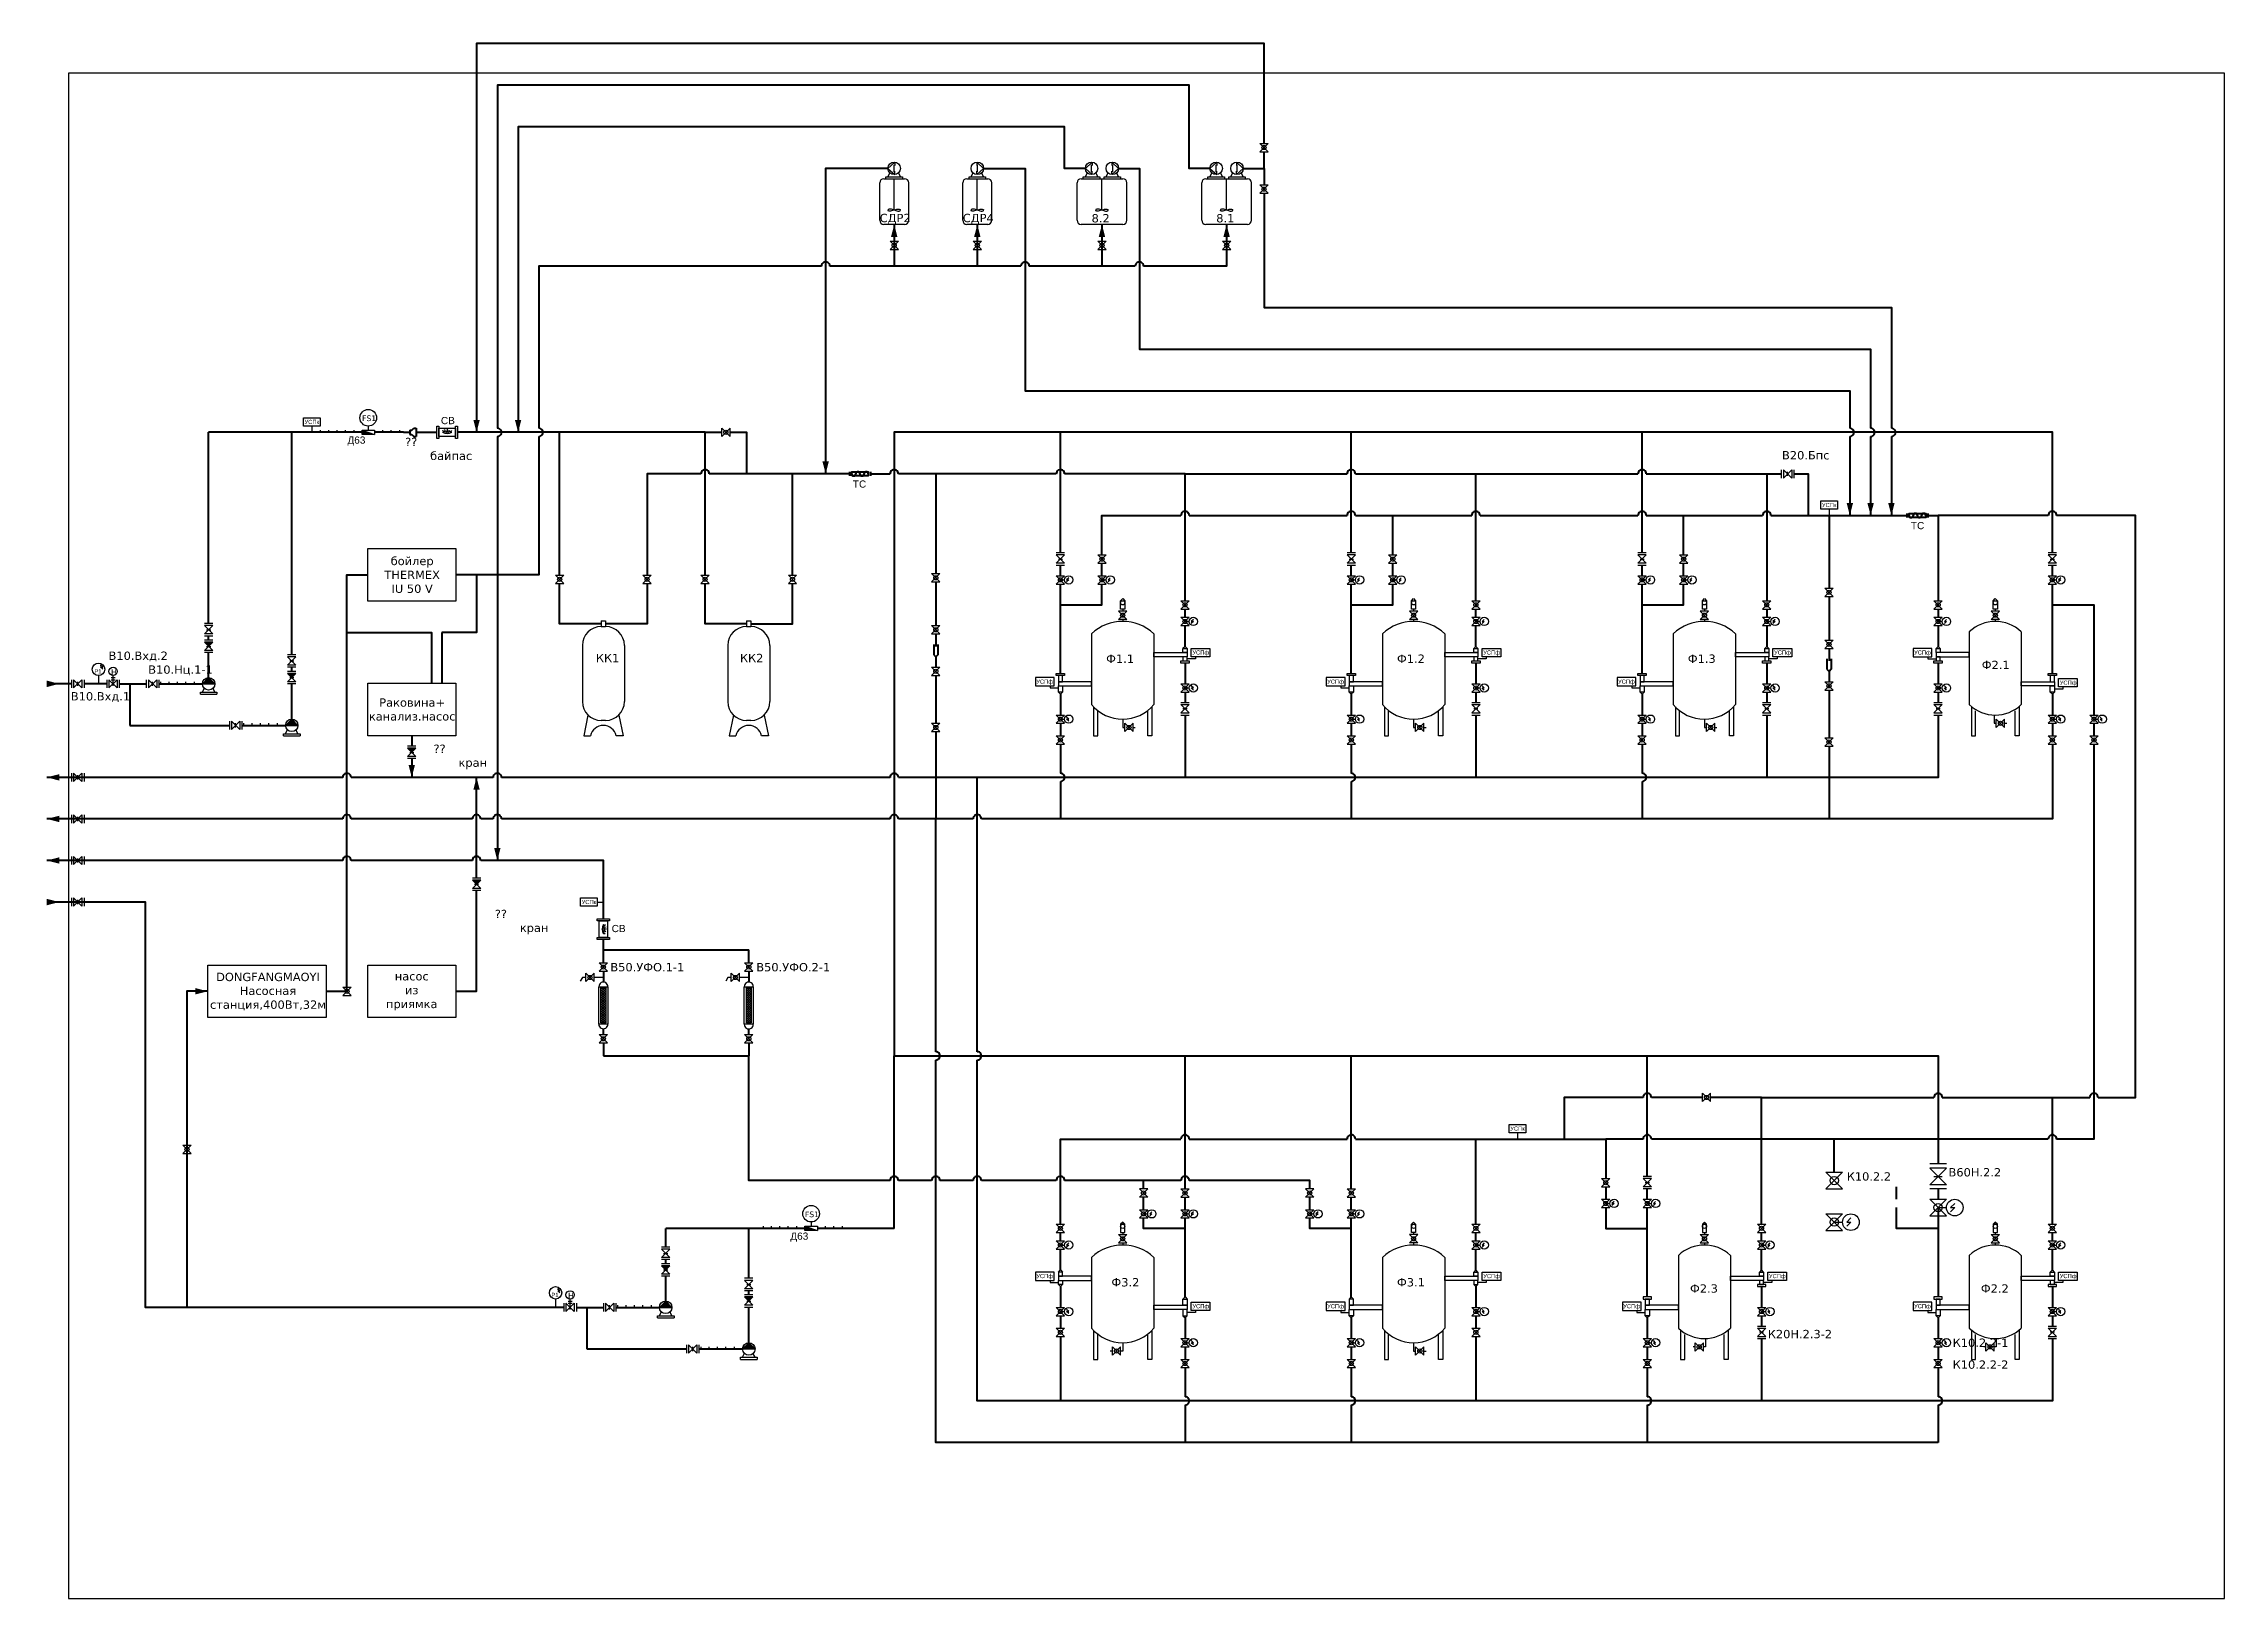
# Model space of a CAD drawing. Header units: millimetres. Extents: x -81605 to 298546, y -15960 to 81150.
# Drawn here: x -80597 to -28111, y 43750 to 81150 of the extents above; entities that cross this region are included whole.
import ezdxf

# ---------------------------------------------------------------- set-up
doc = ezdxf.new("R2010")
doc.units = ezdxf.units.MM
for name, color, linetype in [('1', 7, 'Continuous'), ('2', 7, 'Continuous'), ('Надписи', 7, 'Continuous')]:
    doc.layers.add(name, color=color, linetype=linetype)
for name, color, linetype, lineweight in [('В10', 66, 'Continuous', 40), ('В30', 136, 'Continuous', 40), ('В40', 142, 'Continuous', 40), ('В50', 180, 'Continuous', 40), ('В60Н', 140, 'Continuous', 40), ('В70', 120, 'Continuous', 40), ('К20Н', 33, 'Continuous', 40), ('К30', 54, 'Continuous', 40), ('Р1', 202, 'Continuous', 40), ('Р4', 210, 'Continuous', 40)]:
    doc.layers.add(name, color=color, linetype=linetype, lineweight=lineweight)
for name, color, linetype, lineweight, true_color in [('В20', 7, 'Continuous', 40, 0x0a7800), ('К10', 7, 'Continuous', 40, 0xffbe00), ('Р2', 7, 'Continuous', 40, 0x991b1e), ('Р3', 7, 'Continuous', 40, 0xd19cc7)]:
    doc.layers.add(name, color=color, linetype=linetype, lineweight=lineweight, true_color=true_color)
doc.styles.get("Standard").update_dxf_attribs({"font": 'arial.ttf'})

msp = doc.modelspace()

# ---------------------------------------------------------------- texts
at = {"layer": '1', "ltscale": 15, "char_height": 200}
for s, insert, width, attachment_point in [('{\\fVerdana|b0|i0|c204|p34;8.2}', (-55375, 77050), 285.44, 1), ('{\\fVerdana|b0|i0|c204|p34;8.1}', (-52375, 77050), 285.44, 1), ('\\pi-600,l800,t800;{\\fVerdana|b0|i0|c204|p34;??\\P\\pi0,t0,800;^Iбайпас}', (-72095, 71668), 1243.57, 1), ('{\\fVerdana|b0|i0|c204|p34;В\\fVerdana|b0|i0|c0|p34;2\\fVerdana|b0|i0|c204|p34;0.Бпс}', (-38758, 71349), 850, 1), ('{\\fVerdana|b0|i0|c204|p34;бойлер\\fVerdana|b0|i0|c0|p34;\\PTHERMEX \\fVerdana|b0|i0|c204|p34;\\P\\fVerdana|b0|i0|c0|p34;IU 50 V}', (-71727, 68370), 2572.66, 5), ('{\\fVerdana|b0|i0|c204|p34;В\\fVerdana|b0|i0|c0|p34;1\\fVerdana|b0|i0|c204|p34;0.Вхд\\fVerdana|b0|i0|c0|p34;.2}', (-79034, 66526), 1444.18, 1), ('{\\fVerdana|b0|i0|c204|p34;В\\fVerdana|b0|i0|c0|p34;1\\fVerdana|b0|i0|c204|p34;0.Нц\\fVerdana|b0|i0|c0|p34;.1\\fVerdana|b0|i0|c204|p34;-1}', (-78079, 66192), 850, 1), ('{\\fVerdana|b0|i0|c204|p34;КК1}', (-67305, 66471), 285.44, 1), ('{\\fVerdana|b0|i0|c204|p34;КК2}', (-63838, 66471), 285.44, 1), ('{\\fVerdana|b0|i0|c204|p34;Ф\\fVerdana|b0|i0|c0|p34;1.1}', (-55025, 66455), 285.44, 1), ('{\\fVerdana|b0|i0|c204|p34;Ф\\fVerdana|b0|i0|c0|p34;1.2}', (-48025, 66455), 285.44, 1), ('{\\fVerdana|b0|i0|c204|p34;Ф\\fVerdana|b0|i0|c0|p34;1.3}', (-41025, 66455), 285.44, 1), ('{\\fVerdana|b0|i0|c204|p34;Ф\\fVerdana|b0|i0|c0|p34;2.1}', (-33950, 66305), 285.44, 1), ('{\\fVerdana|b0|i0|c204|p34;В\\fVerdana|b0|i0|c0|p34;1\\fVerdana|b0|i0|c204|p34;0.Вхд\\fVerdana|b0|i0|c0|p34;.1}', (-79942, 65550), 850, 1), ('{\\fVerdana|b0|i0|c204|p34;Раковина+\\Pканализ.насос}', (-71727, 65132), 2330.68, 5), ('\\pi-600,l800,t800;{\\fVerdana|b0|i0|c204|p34;??\\P\\pi0,t0,800;^Iкран}', (-71412, 64287), 850, 1), ('\\pi-600,l800,t800;{\\fVerdana|b0|i0|c204|p34;??\\P\\pi0,t0,800;^Iкран}', (-69936, 60313), 850, 1), ('{\\fVerdana|b0|i0|c204|p34;DONGFANGMAOYI Насосная станция,400Вт,32м}', (-75197, 58347), 285.44, 5), ('{\\fVerdana|b0|i0|c204|p34;В\\fVerdana|b0|i0|c0|p34;5\\fVerdana|b0|i0|c204|p34;0.УФО\\fVerdana|b0|i0|c0|p34;.1\\fVerdana|b0|i0|c204|p34;-1}', (-66957, 59034), 850, 1), ('{\\fVerdana|b0|i0|c204|p34;В\\fVerdana|b0|i0|c0|p34;5\\fVerdana|b0|i0|c204|p34;0.УФО\\fVerdana|b0|i0|c0|p34;.2\\fVerdana|b0|i0|c204|p34;-1}', (-63445, 59034), 850, 1), ('{\\fVerdana|b0|i0|c204|p34;насос\\fVerdana|b0|i0|c0|p34;\\P\\fVerdana|b0|i0|c204|p34;из приямка}', (-71737, 58354), 285.44, 5), ('{\\fVerdana|b0|i0|c204|p34;В60Н.\\fVerdana|b0|i0|c0|p34;2.2}', (-34750, 54100), 850, 1), ('{\\fVerdana|b0|i0|c204|p34;К10.\\fVerdana|b0|i0|c0|p34;2.2}', (-37200, 54000), 850, 1), ('{\\fVerdana|b0|i0|c204|p34;Ф3\\fVerdana|b0|i0|c0|p34;.\\fVerdana|b0|i0|c204|p34;2}', (-54225, 51454), 285.44, 3), ('{\\fVerdana|b0|i0|c204|p34;Ф3\\fVerdana|b0|i0|c0|p34;.\\fVerdana|b0|i0|c204|p34;1}', (-48025, 51454), 285.44, 1), ('{\\fVerdana|b0|i0|c204|p34;Ф\\fVerdana|b0|i0|c0|p34;2.\\fVerdana|b0|i0|c204|p34;3}', (-40300, 51304), 285.44, 3), ('{\\fVerdana|b0|i0|c204|p34;Ф\\fVerdana|b0|i0|c0|p34;2.\\fVerdana|b0|i0|c204|p34;2}', (-33300, 51304), 285.44, 3), ('{\\fVerdana|b0|i0|c204|p34;К\\fVerdana|b0|i0|c0|p34;2\\fVerdana|b0|i0|c204|p34;0Н.\\fVerdana|b0|i0|c0|p34;2.\\fVerdana|b0|i0|c204|p34;3\\fVerdana|b0|i0|c0|p34;-2}', (-39100, 50208), 850, 1), ('{\\fVerdana|b0|i0|c204|p34;К10.\\fVerdana|b0|i0|c0|p34;2.2-1}', (-34650, 50000), 850, 1), ('{\\fVerdana|b0|i0|c204|p34;К10.\\fVerdana|b0|i0|c0|p34;2.2-2}', (-34650, 49473), 850, 1)]:
    msp.add_mtext(s, dxfattribs=dict(at, insert=insert, width=width, attachment_point=attachment_point))
at = {"layer": '1'}
for s, width, insert, char_height, attachment_point in [('{\\fArial|b0|i0|c204|p34;УСПк}', 387.54, (-74318, 72101), 100, 1), ('СВ', 11.42, (-71035, 72169), 172.8, 1), ('Д63', 11.42, (-73284, 71700), 172.8, 1), ('ТС', 11.42, (-61120, 70642), 172.8, 1), ('{\\fArial|b0|i0|c204|p34;УСПк}', 387.54, (-37799, 70101), 100, 1), ('ТС', 11.42, (-35655, 69642), 172.8, 1), ('{\\fArial|b0|i0|c204|p34;УСПф}', 1131.73, (-52949, 66553), 100, 1), ('{\\fArial|b0|i0|c204|p34;УСПф}', 1131.73, (-45949, 66553), 100, 1), ('{\\fArial|b0|i0|c204|p34;УСПф}', 1131.73, (-38949, 66553), 100, 1), ('{\\fArial|b0|i0|c204|p34;УСПф}', 1131.73, (-35176, 66553), 100, 3), ('P1', 261.22, (-79375, 66100), 100, 1), ('{\\fArial|b0|i0|c204|p34;УСПф}', 1131.73, (-56301, 65853), 100, 3), ('{\\fArial|b0|i0|c204|p34;УСПф}', 1131.73, (-49301, 65853), 100, 3), ('{\\fArial|b0|i0|c204|p34;УСПф}', 1131.73, (-42301, 65853), 100, 3), ('{\\fArial|b0|i0|c204|p34;УСПф}', 1131.73, (-32074, 65828), 100, 1), ('{\\fArial|b0|i0|c204|p34;УСПк}', 387.54, (-67649, 60551), 100, 1), ('СВ', 11.42, (-66925, 59950), 172.8, 1), ('{\\fArial|b0|i0|c204|p34;УСПк}', 387.54, (-45299, 55101), 100, 1), ('Д63', 11.42, (-62625, 52550), 172.8, 1), ('{\\fArial|b0|i0|c204|p34;УСПф}', 1131.73, (-56301, 51553), 100, 3), ('{\\fArial|b0|i0|c204|p34;УСПф}', 1131.73, (-45949, 51553), 100, 1), ('{\\fArial|b0|i0|c204|p34;УСПф}', 1131.73, (-39074, 51553), 100, 1), ('{\\fArial|b0|i0|c204|p34;УСПф}', 1131.73, (-32074, 51553), 100, 1), ('P1', 261.22, (-68375, 51100), 100, 1), ('{\\fArial|b0|i0|c204|p34;УСПф}', 1131.73, (-52949, 50828), 100, 1), ('{\\fArial|b0|i0|c204|p34;УСПф}', 1131.73, (-49301, 50828), 100, 3), ('{\\fArial|b0|i0|c204|p34;УСПф}', 1131.73, (-42176, 50828), 100, 3), ('{\\fArial|b0|i0|c204|p34;УСПф}', 1131.73, (-35176, 50828), 100, 3)]:
    msp.add_mtext_dynamic_manual_height_columns(s, width=width, gutter_width=11.2, heights=[0], dxfattribs=dict(at, insert=insert, char_height=char_height, attachment_point=attachment_point))
at = {"layer": '2', "ltscale": 15, "char_height": 134.4, "width": 274.02, "attachment_point": 1}
for s, insert in [('{\\fVerdana|b0|i0|c204|p34;FS1}', (-72934, 72205)), ('{\\fVerdana|b0|i0|c204|p34;Н}', (-78975, 66100)), ('{\\fVerdana|b0|i0|c204|p34;FS1}', (-62275, 53055)), ('{\\fVerdana|b0|i0|c204|p34;Н}', (-67975, 51100))]:
    msp.add_mtext(s, dxfattribs=dict(at, insert=insert))
at = {"layer": 'Надписи', "ltscale": 15, "char_height": 200, "width": 969.79, "attachment_point": 1}
for s, insert in [('{\\fVerdana|b0|i0|c204|p34;СДР2}', (-60475, 77056)), ('{\\fVerdana|b0|i0|c204|p34;СДР\\fVerdana|b0|i0|c0|p34;4}', (-58475, 77056))]:
    msp.add_mtext(s, dxfattribs=dict(at, insert=insert))

# ---------------------------------------------------------------- hatches: boundary and pattern name
h = msp.add_hatch(color=256)
h.dxf.hatch_style = 1
h.paths.add_polyline_path([(-76525, 66750), (-76725, 66750), (-76625, 66650)])
h = msp.add_hatch(color=256)
h.dxf.hatch_style = 1
h.paths.add_polyline_path([(-76475, 65750), (-76625, 65900), (-76775, 65750)])
h = msp.add_hatch(color=256)
h.dxf.hatch_style = 1
h.paths.add_polyline_path([(-74525, 66000), (-74725, 66000), (-74625, 65900)])
h = msp.add_hatch(color=256)
h.dxf.hatch_style = 1
h.paths.add_polyline_path([(-74475, 64750), (-74625, 64900), (-74775, 64750)])
h = msp.add_hatch(color=256)
h.dxf.hatch_style = 1
h.paths.add_polyline_path([(-71637, 64200), (-71837, 64200), (-71737, 64100)])
h = msp.add_hatch(color=256)
h.dxf.hatch_style = 1
h.paths.add_polyline_path([(-70077, 61027), (-70277, 61027), (-70177, 60927)])
h = msp.add_hatch(color=256)
h.dxf.hatch_style = 1
h.paths.add_polyline_path([(-65525, 51750), (-65725, 51750), (-65625, 51650)])
h = msp.add_hatch(color=256)
h.dxf.hatch_style = 1
h.paths.add_polyline_path([(-63525, 51000), (-63725, 51000), (-63625, 50900)])
h = msp.add_hatch(color=256)
h.dxf.hatch_style = 1
h.paths.add_polyline_path([(-65475, 50750), (-65625, 50900), (-65775, 50750)])
h = msp.add_hatch(color=256)
h.dxf.hatch_style = 1
h.paths.add_polyline_path([(-63475, 49750), (-63625, 49900), (-63775, 49750)])
at = {"layer": '1'}
h = msp.add_hatch(dxfattribs=at)
h.set_pattern_fill('ANSI37', color=256, scale=12.5, angle=-90, style=0)
h.set_pattern_definition([(315, (-91576.324, 69431.27), (28.0633, 28.0633), []), (45, (-91576.324, 69431.27), (-28.0633, 28.0633), [])])
h.paths.add_polyline_path([(-67184, 57594), (-67066, 57594), (-67066, 58434), (-67184, 58434)])
h = msp.add_hatch(dxfattribs=at)
h.set_pattern_fill('ANSI37', color=256, scale=12.5, angle=-90, style=0)
h.set_pattern_definition([(315, (-88076.324, 69430.95), (28.0633, 28.0633), []), (45, (-88076.324, 69430.95), (-28.0633, 28.0633), [])])
h.paths.add_polyline_path([(-63684, 57594), (-63566, 57594), (-63566, 58434), (-63684, 58434)])
at = {"layer": '2', "ltscale": 0.5}
for points in [[(-72934, 71850), (-72934, 71750), (-72634, 71750)], [(-62275, 52700), (-62275, 52600), (-61975, 52600)]]:
    msp.add_hatch(color=256, dxfattribs=at).paths.add_polyline_path(points)

# ---------------------------------------------------------------- linework, layer by layer
for p, q in [((-51325, 78750), (-51125, 78750)), ((-51125, 78750), (-51325, 78550)), ((-51325, 78750), (-51125, 78550)), ((-51325, 78550), (-51125, 78550)), ((-60475, 76900), (-60475, 77800)), ((-60375, 77900), (-59875, 77900)), ((-60325, 77900), (-60325, 77950)), ((-60325, 77950), (-59925, 77950)), ((-60275, 77950), (-60225, 78050)), ((-60125, 77150), (-60125, 77900)), ((-59975, 77950), (-60025, 78050)), ((-59925, 77950), (-59925, 77900)), ((-59775, 76900), (-59775, 77800)), ((-58475, 76900), (-58475, 77800)), ((-58375, 77900), (-57875, 77900)), ((-58325, 77900), (-58325, 77950)), ((-58325, 77950), (-57925, 77950)), ((-58275, 77950), (-58225, 78050)), ((-58125, 77150), (-58125, 77900)), ((-57975, 77950), (-58025, 78050)), ((-57925, 77950), (-57925, 77900)), ((-57775, 76900), (-57775, 77800)), ((-55725, 76900), (-55725, 77800)), ((-55625, 77900), (-54625, 77900)), ((-55575, 77900), (-55575, 77950)), ((-55575, 77950), (-55175, 77950)), ((-55525, 77950), (-55475, 78050)), ((-55225, 77950), (-55275, 78050)), ((-55175, 77950), (-55175, 77900)), ((-55125, 77150), (-55125, 77900)), ((-55075, 77900), (-55075, 77950)), ((-55075, 77950), (-54675, 77950)), ((-55025, 77950), (-54975, 78050)), ((-54725, 77950), (-54775, 78050)), ((-54675, 77950), (-54675, 77900)), ((-54525, 76900), (-54525, 77800)), ((-52725, 76900), (-52725, 77800)), ((-52625, 77900), (-51625, 77900)), ((-52575, 77900), (-52575, 77950)), ((-52575, 77950), (-52175, 77950)), ((-52525, 77950), (-52475, 78050)), ((-52225, 77950), (-52275, 78050)), ((-52175, 77950), (-52175, 77900)), ((-52125, 77150), (-52125, 77900)), ((-52075, 77900), (-52075, 77950)), ((-52075, 77950), (-51675, 77950)), ((-52025, 77950), (-51975, 78050)), ((-51725, 77950), (-51775, 78050)), ((-51675, 77950), (-51675, 77900)), ((-51525, 76900), (-51525, 77800)), ((-51325, 77750), (-51125, 77750)), ((-51125, 77750), (-51325, 77550)), ((-51325, 77750), (-51125, 77550)), ((-51325, 77550), (-51125, 77550)), ((-59875, 76800), (-60375, 76800)), ((-57875, 76800), (-58375, 76800)), ((-54625, 76800), (-55625, 76800)), ((-51625, 76800), (-52625, 76800)), ((-60225, 76400), (-60025, 76400)), ((-60025, 76400), (-60225, 76200)), ((-60225, 76400), (-60025, 76200)), ((-60225, 76200), (-60025, 76200)), ((-58225, 76400), (-58025, 76400)), ((-58025, 76400), (-58225, 76200)), ((-58225, 76400), (-58025, 76200)), ((-58225, 76200), (-58025, 76200)), ((-55225, 76400), (-55025, 76400)), ((-55025, 76400), (-55225, 76200)), ((-55225, 76400), (-55025, 76200)), ((-55225, 76200), (-55025, 76200)), ((-52225, 76400), (-52025, 76400)), ((-52025, 76400), (-52225, 76200)), ((-52225, 76400), (-52025, 76200)), ((-52225, 76200), (-52025, 76200)), ((-74144, 71950), (-74144, 71800)), ((-73934, 71800), (-73934, 71850)), ((-73734, 71800), (-73734, 71850)), ((-73534, 71800), (-73534, 71850)), ((-73334, 71800), (-73334, 71850)), ((-73134, 71850), (-73134, 71800)), ((-72434, 71800), (-72434, 71850)), ((-72234, 71800), (-72234, 71850)), ((-72034, 71850), (-72034, 71800)), ((-64277, 71700), (-64277, 71900)), ((-64277, 71900), (-64077, 71700)), ((-64277, 71700), (-64077, 71900)), ((-64077, 71700), (-64077, 71900)), ((-38775, 70900), (-38775, 70700)), ((-38725, 70900), (-38725, 70700)), ((-38725, 70700), (-38525, 70900)), ((-38725, 70900), (-38525, 70700)), ((-38525, 70900), (-38525, 70700)), ((-38475, 70900), (-38475, 70700)), ((-38625, 70750), (-38625, 70850)), ((-37625, 69950), (-37625, 69800)), ((-56025, 68900), (-56225, 68900)), ((-56025, 68850), (-56225, 68850)), ((-56225, 68850), (-56025, 68650)), ((-56025, 68850), (-56225, 68650)), ((-55225, 68850), (-55025, 68850)), ((-55025, 68850), (-55225, 68650)), ((-55225, 68850), (-55025, 68650)), ((-49025, 68900), (-49225, 68900)), ((-49025, 68850), (-49225, 68850)), ((-49225, 68850), (-49025, 68650)), ((-49025, 68850), (-49225, 68650)), ((-48225, 68850), (-48025, 68850)), ((-48025, 68850), (-48225, 68650)), ((-48225, 68850), (-48025, 68650)), ((-42025, 68900), (-42225, 68900)), ((-42025, 68850), (-42225, 68850)), ((-42225, 68850), (-42025, 68650)), ((-42025, 68850), (-42225, 68650)), ((-41225, 68850), (-41025, 68850)), ((-41025, 68850), (-41225, 68650)), ((-41225, 68850), (-41025, 68650)), ((-32150, 68900), (-32350, 68900)), ((-32150, 68850), (-32350, 68850)), ((-32350, 68850), (-32150, 68650)), ((-32150, 68850), (-32350, 68650)), ((-68277, 68365), (-68077, 68365)), ((-68077, 68365), (-68277, 68165)), ((-68277, 68365), (-68077, 68165)), ((-66173, 68365), (-65973, 68365)), ((-65973, 68365), (-66173, 68165)), ((-66173, 68365), (-65973, 68165)), ((-64777, 68365), (-64577, 68365)), ((-64577, 68365), (-64777, 68165)), ((-64777, 68365), (-64577, 68165)), ((-62673, 68365), (-62473, 68365)), ((-62473, 68365), (-62673, 68165)), ((-62673, 68365), (-62473, 68165)), ((-59225, 68400), (-59025, 68400)), ((-59025, 68400), (-59225, 68200)), ((-59225, 68400), (-59025, 68200)), ((-56025, 68650), (-56225, 68650)), ((-56025, 68600), (-56225, 68600)), ((-56225, 68350), (-56025, 68350)), ((-56025, 68350), (-56225, 68150)), ((-56225, 68350), (-56025, 68150)), ((-56175, 68750), (-56075, 68750)), ((-56125, 68250), (-56025, 68250)), ((-55925, 68300), (-55975, 68250)), ((-55975, 68250), (-55925, 68250)), ((-55925, 68250), (-55975, 68200)), ((-55225, 68650), (-55025, 68650)), ((-55225, 68350), (-55025, 68350)), ((-55025, 68350), (-55225, 68150)), ((-55225, 68350), (-55025, 68150)), ((-55125, 68250), (-55025, 68250)), ((-54925, 68300), (-54975, 68250)), ((-54975, 68250), (-54925, 68250)), ((-54925, 68250), (-54975, 68200)), ((-49025, 68650), (-49225, 68650)), ((-49025, 68600), (-49225, 68600)), ((-49225, 68350), (-49025, 68350)), ((-49025, 68350), (-49225, 68150)), ((-49225, 68350), (-49025, 68150)), ((-49175, 68750), (-49075, 68750)), ((-49125, 68250), (-49025, 68250)), ((-48925, 68300), (-48975, 68250)), ((-48975, 68250), (-48925, 68250)), ((-48925, 68250), (-48975, 68200)), ((-48225, 68650), (-48025, 68650)), ((-48225, 68350), (-48025, 68350)), ((-48025, 68350), (-48225, 68150)), ((-48225, 68350), (-48025, 68150)), ((-48125, 68250), (-48025, 68250)), ((-47925, 68300), (-47975, 68250)), ((-47975, 68250), (-47925, 68250)), ((-47925, 68250), (-47975, 68200)), ((-42025, 68650), (-42225, 68650)), ((-42025, 68600), (-42225, 68600)), ((-42225, 68350), (-42025, 68350)), ((-42025, 68350), (-42225, 68150)), ((-42225, 68350), (-42025, 68150)), ((-42175, 68750), (-42075, 68750)), ((-42125, 68250), (-42025, 68250)), ((-41925, 68300), (-41975, 68250)), ((-41975, 68250), (-41925, 68250)), ((-41925, 68250), (-41975, 68200)), ((-41225, 68650), (-41025, 68650)), ((-41225, 68350), (-41025, 68350)), ((-41025, 68350), (-41225, 68150)), ((-41225, 68350), (-41025, 68150)), ((-41125, 68250), (-41025, 68250)), ((-40925, 68300), (-40975, 68250)), ((-40975, 68250), (-40925, 68250)), ((-40925, 68250), (-40975, 68200)), ((-32150, 68650), (-32350, 68650)), ((-32150, 68600), (-32350, 68600)), ((-32350, 68350), (-32150, 68350)), ((-32150, 68350), (-32350, 68150)), ((-32350, 68350), (-32150, 68150)), ((-32300, 68750), (-32200, 68750)), ((-32250, 68250), (-32150, 68250)), ((-32050, 68300), (-32100, 68250)), ((-32100, 68250), (-32050, 68250)), ((-32050, 68250), (-32100, 68200)), ((-68277, 68165), (-68077, 68165)), ((-66173, 68165), (-65973, 68165)), ((-64777, 68165), (-64577, 68165)), ((-62673, 68165), (-62473, 68165)), ((-59225, 68200), (-59025, 68200)), ((-56225, 68150), (-56025, 68150)), ((-55225, 68150), (-55025, 68150)), ((-54675, 67750), (-54625, 67800)), ((-54625, 67800), (-54575, 67750)), ((-53225, 67750), (-53025, 67750)), ((-53025, 67750), (-53225, 67550)), ((-53225, 67750), (-53025, 67550)), ((-49225, 68150), (-49025, 68150)), ((-48225, 68150), (-48025, 68150)), ((-47675, 67750), (-47625, 67800)), ((-47625, 67800), (-47575, 67750)), ((-46225, 67750), (-46025, 67750)), ((-46025, 67750), (-46225, 67550)), ((-46225, 67750), (-46025, 67550)), ((-42225, 68150), (-42025, 68150)), ((-41225, 68150), (-41025, 68150)), ((-40675, 67750), (-40625, 67800)), ((-40625, 67800), (-40575, 67750)), ((-39225, 67750), (-39025, 67750)), ((-39025, 67750), (-39225, 67550)), ((-39225, 67750), (-39025, 67550)), ((-37725, 68050), (-37525, 68050)), ((-37525, 68050), (-37725, 67850)), ((-37725, 68050), (-37525, 67850)), ((-37725, 67850), (-37525, 67850)), ((-35100, 67750), (-34900, 67750)), ((-34900, 67750), (-35100, 67550)), ((-35100, 67750), (-34900, 67550)), ((-33675, 67750), (-33625, 67800)), ((-33625, 67800), (-33575, 67750)), ((-32350, 68150), (-32150, 68150)), ((-76525, 67200), (-76725, 67200)), ((-54525, 67500), (-54725, 67500)), ((-54725, 67500), (-54525, 67300)), ((-54525, 67500), (-54725, 67300)), ((-54525, 67300), (-54725, 67300)), ((-54625, 67550), (-54625, 67500)), ((-54625, 67300), (-54625, 67250)), ((-53225, 67550), (-53025, 67550)), ((-53225, 67350), (-53025, 67350)), ((-53025, 67350), (-53225, 67150)), ((-53225, 67350), (-53025, 67150)), ((-53125, 67250), (-53025, 67250)), ((-52925, 67300), (-52975, 67250)), ((-52975, 67250), (-52925, 67250)), ((-52925, 67250), (-52975, 67200)), ((-47525, 67500), (-47725, 67500)), ((-47725, 67500), (-47525, 67300)), ((-47525, 67500), (-47725, 67300)), ((-47525, 67300), (-47725, 67300)), ((-47625, 67550), (-47625, 67500)), ((-47625, 67300), (-47625, 67250)), ((-46225, 67550), (-46025, 67550)), ((-46225, 67350), (-46025, 67350)), ((-46025, 67350), (-46225, 67150)), ((-46225, 67350), (-46025, 67150)), ((-46125, 67250), (-46025, 67250)), ((-45925, 67300), (-45975, 67250)), ((-45975, 67250), (-45925, 67250)), ((-45925, 67250), (-45975, 67200)), ((-40525, 67500), (-40725, 67500)), ((-40725, 67500), (-40525, 67300)), ((-40525, 67500), (-40725, 67300)), ((-40525, 67300), (-40725, 67300)), ((-40625, 67550), (-40625, 67500)), ((-40625, 67300), (-40625, 67250)), ((-39225, 67550), (-39025, 67550)), ((-39225, 67350), (-39025, 67350)), ((-39025, 67350), (-39225, 67150)), ((-39225, 67350), (-39025, 67150)), ((-39125, 67250), (-39025, 67250)), ((-38925, 67300), (-38975, 67250)), ((-38975, 67250), (-38925, 67250)), ((-38925, 67250), (-38975, 67200)), ((-35100, 67550), (-34900, 67550)), ((-35100, 67350), (-34900, 67350)), ((-34900, 67350), (-35100, 67150)), ((-35100, 67350), (-34900, 67150)), ((-35000, 67250), (-34900, 67250)), ((-34800, 67300), (-34850, 67250)), ((-34850, 67250), (-34800, 67250)), ((-34800, 67250), (-34850, 67200)), ((-33525, 67500), (-33725, 67500)), ((-33725, 67500), (-33525, 67300)), ((-33525, 67500), (-33725, 67300)), ((-33525, 67300), (-33725, 67300)), ((-33625, 67550), (-33625, 67500)), ((-33625, 67300), (-33625, 67250)), ((-76525, 67150), (-76725, 67150)), ((-76725, 67150), (-76525, 66950)), ((-76525, 67150), (-76725, 66950)), ((-76525, 66950), (-76725, 66950)), ((-76525, 66900), (-76725, 66900)), ((-76525, 66800), (-76725, 66800)), ((-76525, 66750), (-76725, 66750)), ((-76725, 66750), (-76525, 66550)), ((-76525, 66750), (-76725, 66550)), ((-76675, 67050), (-76575, 67050)), ((-59225, 67150), (-59025, 67150)), ((-59025, 67150), (-59225, 66950)), ((-59225, 67150), (-59025, 66950)), ((-59225, 66950), (-59025, 66950)), ((-53225, 67150), (-53025, 67150)), ((-46225, 67150), (-46025, 67150)), ((-39225, 67150), (-39025, 67150)), ((-37725, 66800), (-37525, 66800)), ((-37525, 66800), (-37725, 66600)), ((-37725, 66800), (-37525, 66600)), ((-35100, 67150), (-34900, 67150)), ((-79175, 66150), (-79225, 66200)), ((-79175, 66100), (-79225, 66150)), ((-79225, 66150), (-79175, 66150)), ((-76525, 66550), (-76725, 66550)), ((-76525, 66500), (-76725, 66500)), ((-76675, 66650), (-76575, 66650)), ((-74525, 66450), (-74725, 66450)), ((-74525, 66400), (-74725, 66400)), ((-74725, 66400), (-74525, 66200)), ((-74525, 66400), (-74725, 66200)), ((-74525, 66200), (-74725, 66200)), ((-74525, 66150), (-74725, 66150)), ((-74675, 66300), (-74575, 66300)), ((-59225, 66150), (-59025, 66150)), ((-59025, 66150), (-59225, 65950)), ((-59225, 66150), (-59025, 65950)), ((-53125, 66650), (-53175, 66600)), ((-53075, 66600), (-53125, 66650)), ((-52875, 66350), (-53075, 66350)), ((-52875, 66400), (-52875, 66350)), ((-46125, 66650), (-46175, 66600)), ((-46075, 66600), (-46125, 66650)), ((-45875, 66350), (-46075, 66350)), ((-45875, 66400), (-45875, 66350)), ((-39125, 66650), (-39175, 66600)), ((-39075, 66600), (-39125, 66650)), ((-38875, 66350), (-39075, 66350)), ((-38875, 66400), (-38875, 66350)), ((-37725, 66600), (-37525, 66600)), ((-35250, 66400), (-35250, 66350)), ((-35250, 66350), (-35050, 66350)), ((-35000, 66650), (-35050, 66600)), ((-34950, 66600), (-35000, 66650)), ((-79925, 65850), (-79925, 65650)), ((-79875, 65850), (-79875, 65650)), ((-79875, 65650), (-79675, 65850)), ((-79875, 65850), (-79675, 65650)), ((-79775, 65700), (-79775, 65800)), ((-79675, 65850), (-79675, 65650)), ((-79625, 65850), (-79625, 65650)), ((-79275, 65950), (-79275, 65750)), ((-79075, 65850), (-79075, 65650)), ((-79025, 65850), (-79025, 65650)), ((-79025, 65650), (-78825, 65850)), ((-79025, 65850), (-78825, 65650)), ((-78975, 65900), (-78875, 65900)), ((-78975, 65850), (-78875, 65850)), ((-78925, 65700), (-78925, 65950)), ((-78825, 65850), (-78825, 65650)), ((-78775, 65850), (-78775, 65650)), ((-78125, 65850), (-78125, 65650)), ((-78075, 65850), (-78075, 65650)), ((-78075, 65650), (-77875, 65850)), ((-78075, 65850), (-77875, 65650)), ((-77975, 65700), (-77975, 65800)), ((-77875, 65850), (-77875, 65650)), ((-77825, 65850), (-77825, 65650)), ((-77775, 65750), (-77775, 65800)), ((-77575, 65750), (-77575, 65800)), ((-77375, 65750), (-77375, 65800)), ((-77175, 65750), (-77175, 65800)), ((-76975, 65800), (-76975, 65750)), ((-76775, 65750), (-76475, 65750)), ((-76775, 65550), (-76725, 65650)), ((-76475, 65550), (-76525, 65650)), ((-74525, 66050), (-74725, 66050)), ((-74525, 66000), (-74725, 66000)), ((-74725, 66000), (-74525, 65800)), ((-74525, 66000), (-74725, 65800)), ((-74525, 65800), (-74725, 65800)), ((-74525, 65750), (-74725, 65750)), ((-74675, 65900), (-74575, 65900)), ((-59225, 65950), (-59025, 65950)), ((-56375, 65700), (-56375, 65650)), ((-56375, 65650), (-56175, 65650)), ((-53225, 65750), (-53025, 65750)), ((-53025, 65550), (-53225, 65750)), ((-53225, 65550), (-53025, 65750)), ((-53125, 65650), (-53025, 65650)), ((-52925, 65650), (-52975, 65700)), ((-52925, 65600), (-52975, 65650)), ((-52975, 65650), (-52925, 65650)), ((-49375, 65700), (-49375, 65650)), ((-49375, 65650), (-49175, 65650)), ((-46225, 65750), (-46025, 65750)), ((-46025, 65550), (-46225, 65750)), ((-46225, 65550), (-46025, 65750)), ((-46125, 65650), (-46025, 65650)), ((-45925, 65650), (-45975, 65700)), ((-45925, 65600), (-45975, 65650)), ((-45975, 65650), (-45925, 65650)), ((-42375, 65700), (-42375, 65650)), ((-42375, 65650), (-42175, 65650)), ((-39225, 65750), (-39025, 65750)), ((-39025, 65550), (-39225, 65750)), ((-39225, 65550), (-39025, 65750)), ((-39125, 65650), (-39025, 65650)), ((-38925, 65650), (-38975, 65700)), ((-38925, 65600), (-38975, 65650)), ((-38975, 65650), (-38925, 65650)), ((-37725, 65800), (-37525, 65800)), ((-37525, 65800), (-37725, 65600)), ((-37725, 65800), (-37525, 65600)), ((-35100, 65750), (-34900, 65750)), ((-34900, 65550), (-35100, 65750)), ((-35100, 65550), (-34900, 65750)), ((-35000, 65650), (-34900, 65650)), ((-34800, 65650), (-34850, 65700)), ((-34800, 65600), (-34850, 65650)), ((-34850, 65650), (-34800, 65650)), ((-32000, 65625), (-32200, 65625)), ((-32000, 65675), (-32000, 65625)), ((-76825, 65500), (-76825, 65550)), ((-76825, 65550), (-76425, 65550)), ((-76825, 65500), (-76425, 65500)), ((-76425, 65550), (-76425, 65500)), ((-56125, 65500), (-56175, 65550)), ((-56075, 65550), (-56125, 65500)), ((-53225, 65550), (-53025, 65550)), ((-53225, 65300), (-53025, 65300)), ((-53225, 65250), (-53025, 65250)), ((-53025, 65250), (-53225, 65050)), ((-53225, 65250), (-53025, 65050)), ((-53075, 65150), (-53175, 65150)), ((-49125, 65500), (-49175, 65550)), ((-49075, 65550), (-49125, 65500)), ((-46225, 65550), (-46025, 65550)), ((-46225, 65300), (-46025, 65300)), ((-46225, 65250), (-46025, 65250)), ((-46025, 65250), (-46225, 65050)), ((-46225, 65250), (-46025, 65050)), ((-46075, 65150), (-46175, 65150)), ((-42125, 65500), (-42175, 65550)), ((-42075, 65550), (-42125, 65500)), ((-39225, 65550), (-39025, 65550)), ((-39225, 65300), (-39025, 65300)), ((-39225, 65250), (-39025, 65250)), ((-39025, 65250), (-39225, 65050)), ((-39225, 65250), (-39025, 65050)), ((-39075, 65150), (-39175, 65150)), ((-37725, 65600), (-37525, 65600)), ((-35100, 65550), (-34900, 65550)), ((-35100, 65300), (-34900, 65300)), ((-35100, 65250), (-34900, 65250)), ((-34900, 65250), (-35100, 65050)), ((-35100, 65250), (-34900, 65050)), ((-34950, 65150), (-35050, 65150)), ((-32250, 65500), (-32300, 65550)), ((-32200, 65550), (-32250, 65500)), ((-76125, 64850), (-76125, 64650)), ((-76075, 64850), (-76075, 64650)), ((-76075, 64650), (-75875, 64850)), ((-76075, 64850), (-75875, 64650)), ((-75975, 64700), (-75975, 64800)), ((-75875, 64850), (-75875, 64650)), ((-75825, 64850), (-75825, 64650)), ((-75775, 64750), (-75775, 64800)), ((-75575, 64750), (-75575, 64800)), ((-75375, 64750), (-75375, 64800)), ((-75175, 64750), (-75175, 64800)), ((-74975, 64800), (-74975, 64750)), ((-74775, 64750), (-74475, 64750)), ((-74775, 64550), (-74725, 64650)), ((-74475, 64550), (-74525, 64650)), ((-59225, 64800), (-59025, 64800)), ((-59025, 64800), (-59225, 64600)), ((-59225, 64800), (-59025, 64600)), ((-59225, 64600), (-59025, 64600)), ((-56225, 65000), (-56025, 65000)), ((-56025, 64800), (-56225, 65000)), ((-56225, 64800), (-56025, 65000)), ((-56225, 64800), (-56025, 64800)), ((-56125, 64900), (-56025, 64900)), ((-55925, 64900), (-55975, 64950)), ((-55925, 64850), (-55975, 64900)), ((-55975, 64900), (-55925, 64900)), ((-54625, 64900), (-54625, 64700)), ((-54625, 64700), (-54575, 64700)), ((-54575, 64600), (-54575, 64800)), ((-54375, 64800), (-54575, 64600)), ((-54375, 64600), (-54575, 64800)), ((-54375, 64600), (-54375, 64800)), ((-54375, 64700), (-54325, 64700)), ((-53225, 65050), (-53025, 65050)), ((-53225, 65000), (-53025, 65000)), ((-49225, 65000), (-49025, 65000)), ((-49025, 64800), (-49225, 65000)), ((-49225, 64800), (-49025, 65000)), ((-49225, 64800), (-49025, 64800)), ((-49125, 64900), (-49025, 64900)), ((-48925, 64900), (-48975, 64950)), ((-48925, 64850), (-48975, 64900)), ((-48975, 64900), (-48925, 64900)), ((-47625, 64900), (-47625, 64700)), ((-47625, 64700), (-47575, 64700)), ((-47575, 64600), (-47575, 64800)), ((-47375, 64800), (-47575, 64600)), ((-47375, 64600), (-47575, 64800)), ((-47375, 64600), (-47375, 64800)), ((-47375, 64700), (-47325, 64700)), ((-46225, 65050), (-46025, 65050)), ((-46225, 65000), (-46025, 65000)), ((-42225, 65000), (-42025, 65000)), ((-42025, 64800), (-42225, 65000)), ((-42225, 64800), (-42025, 65000)), ((-42225, 64800), (-42025, 64800)), ((-42125, 64900), (-42025, 64900)), ((-41925, 64900), (-41975, 64950)), ((-41925, 64850), (-41975, 64900)), ((-41975, 64900), (-41925, 64900)), ((-40625, 64900), (-40625, 64700)), ((-40625, 64700), (-40575, 64700)), ((-40575, 64600), (-40575, 64800)), ((-40375, 64800), (-40575, 64600)), ((-40375, 64600), (-40575, 64800)), ((-40375, 64600), (-40375, 64800)), ((-40375, 64700), (-40325, 64700)), ((-39225, 65050), (-39025, 65050)), ((-39225, 65000), (-39025, 65000)), ((-35100, 65050), (-34900, 65050)), ((-35100, 65000), (-34900, 65000)), ((-33650, 65000), (-33650, 64800)), ((-33650, 64800), (-33600, 64800)), ((-33600, 64700), (-33600, 64900)), ((-33400, 64900), (-33600, 64700)), ((-33400, 64700), (-33600, 64900)), ((-33400, 64700), (-33400, 64900)), ((-33400, 64800), (-33350, 64800)), ((-32350, 65000), (-32150, 65000)), ((-32150, 64800), (-32350, 65000)), ((-32350, 64800), (-32150, 65000)), ((-32350, 64800), (-32150, 64800)), ((-32250, 64900), (-32150, 64900)), ((-32050, 64900), (-32100, 64950)), ((-32050, 64850), (-32100, 64900)), ((-32100, 64900), (-32050, 64900)), ((-31350, 65000), (-31150, 65000)), ((-31150, 64800), (-31350, 65000)), ((-31350, 64800), (-31150, 65000)), ((-31350, 64800), (-31150, 64800)), ((-31250, 64900), (-31150, 64900)), ((-31050, 64900), (-31100, 64950)), ((-31050, 64850), (-31100, 64900)), ((-31100, 64900), (-31050, 64900)), ((-74825, 64500), (-74825, 64550)), ((-74825, 64550), (-74425, 64550)), ((-74825, 64500), (-74425, 64500)), ((-74425, 64550), (-74425, 64500)), ((-71637, 64250), (-71837, 64250)), ((-71637, 64200), (-71837, 64200)), ((-71837, 64200), (-71637, 64000)), ((-71637, 64200), (-71837, 64000)), ((-71787, 64100), (-71687, 64100)), ((-56225, 64500), (-56025, 64500)), ((-56025, 64300), (-56225, 64500)), ((-56225, 64300), (-56025, 64500)), ((-56225, 64300), (-56025, 64300)), ((-49225, 64500), (-49025, 64500)), ((-49025, 64300), (-49225, 64500)), ((-49225, 64300), (-49025, 64500)), ((-49225, 64300), (-49025, 64300)), ((-42225, 64500), (-42025, 64500)), ((-42025, 64300), (-42225, 64500)), ((-42225, 64300), (-42025, 64500)), ((-42225, 64300), (-42025, 64300)), ((-37725, 64450), (-37525, 64450)), ((-37525, 64450), (-37725, 64250)), ((-37725, 64450), (-37525, 64250)), ((-37725, 64250), (-37525, 64250)), ((-32350, 64500), (-32150, 64500)), ((-32150, 64300), (-32350, 64500)), ((-32350, 64300), (-32150, 64500)), ((-32350, 64300), (-32150, 64300)), ((-31350, 64500), (-31150, 64500)), ((-31150, 64300), (-31350, 64500)), ((-31350, 64300), (-31150, 64500)), ((-31350, 64300), (-31150, 64300)), ((-79925, 63600), (-79925, 63400)), ((-79875, 63600), (-79875, 63400)), ((-79875, 63400), (-79675, 63600)), ((-79875, 63600), (-79675, 63400)), ((-79775, 63450), (-79775, 63550)), ((-79675, 63600), (-79675, 63400)), ((-79625, 63600), (-79625, 63400)), ((-71637, 64000), (-71837, 64000)), ((-71637, 63950), (-71837, 63950)), ((-79925, 62600), (-79925, 62400)), ((-79875, 62600), (-79875, 62400)), ((-79875, 62400), (-79675, 62600)), ((-79875, 62600), (-79675, 62400)), ((-79775, 62450), (-79775, 62550)), ((-79675, 62600), (-79675, 62400)), ((-79625, 62600), (-79625, 62400)), ((-79925, 61600), (-79925, 61400)), ((-79875, 61600), (-79875, 61400)), ((-79875, 61400), (-79675, 61600)), ((-79875, 61600), (-79675, 61400)), ((-79775, 61450), (-79775, 61550)), ((-79675, 61600), (-79675, 61400)), ((-79625, 61600), (-79625, 61400)), ((-70077, 61077), (-70277, 61077)), ((-70077, 61027), (-70277, 61027)), ((-70277, 61027), (-70077, 60827)), ((-70077, 61027), (-70277, 60827)), ((-70227, 60927), (-70127, 60927)), ((-79925, 60600), (-79925, 60400)), ((-79875, 60600), (-79875, 60400)), ((-79875, 60400), (-79675, 60600)), ((-79875, 60600), (-79675, 60400)), ((-79775, 60450), (-79775, 60550)), ((-79675, 60600), (-79675, 60400)), ((-79625, 60600), (-79625, 60400)), ((-70077, 60827), (-70277, 60827)), ((-70077, 60777), (-70277, 60777)), ((-67275, 60500), (-67125, 60500)), ((-67225, 59036), (-67025, 59036)), ((-67025, 59036), (-67225, 58836)), ((-67225, 59036), (-67025, 58836)), ((-67225, 58836), (-67025, 58836)), ((-63725, 59036), (-63525, 59036)), ((-63525, 59036), (-63725, 58836)), ((-63725, 59036), (-63525, 58836)), ((-63725, 58836), (-63525, 58836)), ((-73397, 58454), (-73197, 58454)), ((-73197, 58454), (-73397, 58254)), ((-73397, 58454), (-73197, 58254)), ((-73397, 58254), (-73197, 58254)), ((-67225, 57311), (-67025, 57311)), ((-67025, 57311), (-67225, 57111)), ((-67225, 57311), (-67025, 57111)), ((-63725, 57311), (-63525, 57311)), ((-63525, 57311), (-63725, 57111)), ((-63725, 57311), (-63525, 57111)), ((-67225, 57111), (-67025, 57111)), ((-63725, 57111), (-63525, 57111)), ((-40675, 55700), (-40675, 55900)), ((-40675, 55900), (-40475, 55700)), ((-40675, 55700), (-40475, 55900)), ((-40475, 55700), (-40475, 55900)), ((-77247, 54652), (-77047, 54652)), ((-77047, 54652), (-77247, 54452)), ((-77247, 54652), (-77047, 54452)), ((-45125, 54950), (-45125, 54800)), ((-77247, 54452), (-77047, 54452)), ((-34800, 54200), (-35200, 54200)), ((-34800, 54100), (-35200, 54100)), ((-35200, 54100), (-34800, 53700)), ((-34800, 54100), (-35200, 53700)), ((-54025, 53600), (-54225, 53600)), ((-54225, 53600), (-54025, 53400)), ((-54025, 53600), (-54225, 53400)), ((-53225, 53600), (-53025, 53600)), ((-53025, 53600), (-53225, 53400)), ((-53225, 53600), (-53025, 53400)), ((-50025, 53600), (-50225, 53600)), ((-50225, 53600), (-50025, 53400)), ((-50025, 53600), (-50225, 53400)), ((-49225, 53600), (-49025, 53600)), ((-49025, 53600), (-49225, 53400)), ((-49225, 53600), (-49025, 53400)), ((-43100, 53850), (-42900, 53850)), ((-42900, 53850), (-43100, 53650)), ((-43100, 53850), (-42900, 53650)), ((-43100, 53650), (-42900, 53650)), ((-41900, 53900), (-42100, 53900)), ((-41900, 53850), (-42100, 53850)), ((-42100, 53850), (-41900, 53650)), ((-41900, 53850), (-42100, 53650)), ((-41900, 53650), (-42100, 53650)), ((-41900, 53600), (-42100, 53600)), ((-42050, 53750), (-41950, 53750)), ((-37700, 54000), (-37300, 54000)), ((-37300, 54000), (-37700, 53600)), ((-37700, 54000), (-37300, 53600)), ((-37700, 53600), (-37300, 53600)), ((-34800, 53700), (-35200, 53700)), ((-34800, 53600), (-35200, 53600)), ((-35100, 53900), (-34900, 53900)), ((-54025, 53400), (-54225, 53400)), ((-54225, 53100), (-54025, 53100)), ((-54025, 53100), (-54225, 52900)), ((-54225, 53100), (-54025, 52900)), ((-53925, 53050), (-53975, 53000)), ((-53225, 53400), (-53025, 53400)), ((-53225, 53100), (-53025, 53100)), ((-53025, 53100), (-53225, 52900)), ((-53225, 53100), (-53025, 52900)), ((-52925, 53050), (-52975, 53000)), ((-50025, 53400), (-50225, 53400)), ((-50225, 53100), (-50025, 53100)), ((-50025, 53100), (-50225, 52900)), ((-50225, 53100), (-50025, 52900)), ((-49925, 53050), (-49975, 53000)), ((-49225, 53400), (-49025, 53400)), ((-49225, 53100), (-49025, 53100)), ((-49025, 53100), (-49225, 52900)), ((-49225, 53100), (-49025, 52900)), ((-48925, 53050), (-48975, 53000)), ((-43100, 53350), (-42900, 53350)), ((-42900, 53350), (-43100, 53150)), ((-43100, 53350), (-42900, 53150)), ((-43100, 53150), (-42900, 53150)), ((-43000, 53250), (-42900, 53250)), ((-42800, 53300), (-42850, 53250)), ((-42850, 53250), (-42800, 53250)), ((-42800, 53250), (-42850, 53200)), ((-42100, 53350), (-41900, 53350)), ((-41900, 53350), (-42100, 53150)), ((-42100, 53350), (-41900, 53150)), ((-42100, 53150), (-41900, 53150)), ((-42000, 53250), (-41900, 53250)), ((-41800, 53300), (-41850, 53250)), ((-41850, 53250), (-41800, 53250)), ((-41800, 53250), (-41850, 53200)), ((-35200, 53350), (-34800, 53350)), ((-34800, 53350), (-35200, 52950)), ((-35200, 53350), (-34800, 52950)), ((-35000, 53150), (-34800, 53150)), ((-34600, 53250), (-34700, 53150)), ((-34700, 53150), (-34600, 53150)), ((-34600, 53150), (-34700, 53050)), ((-63275, 52650), (-63275, 52700)), ((-63075, 52650), (-63075, 52700)), ((-62875, 52650), (-62875, 52700)), ((-62675, 52650), (-62675, 52700)), ((-62475, 52700), (-62475, 52650)), ((-61775, 52650), (-61775, 52700)), ((-61575, 52650), (-61575, 52700)), ((-61375, 52700), (-61375, 52650)), ((-56225, 52750), (-56025, 52750)), ((-56025, 52750), (-56225, 52550)), ((-56225, 52750), (-56025, 52550)), ((-56225, 52550), (-56025, 52550)), ((-54725, 52500), (-54525, 52500)), ((-54525, 52500), (-54725, 52300)), ((-54725, 52500), (-54525, 52300)), ((-54625, 52800), (-54675, 52750)), ((-54575, 52750), (-54625, 52800)), ((-54625, 52550), (-54625, 52500)), ((-54225, 52900), (-54025, 52900)), ((-54125, 53000), (-54025, 53000)), ((-53975, 53000), (-53925, 53000)), ((-53925, 53000), (-53975, 52950)), ((-53225, 52900), (-53025, 52900)), ((-53125, 53000), (-53025, 53000)), ((-52975, 53000), (-52925, 53000)), ((-52925, 53000), (-52975, 52950)), ((-50225, 52900), (-50025, 52900)), ((-50125, 53000), (-50025, 53000)), ((-49975, 53000), (-49925, 53000)), ((-49925, 53000), (-49975, 52950)), ((-49225, 52900), (-49025, 52900)), ((-49125, 53000), (-49025, 53000)), ((-48975, 53000), (-48925, 53000)), ((-48925, 53000), (-48975, 52950)), ((-47525, 52500), (-47725, 52500)), ((-47725, 52500), (-47525, 52300)), ((-47525, 52500), (-47725, 52300)), ((-47675, 52750), (-47625, 52800)), ((-47625, 52800), (-47575, 52750)), ((-47625, 52550), (-47625, 52500)), ((-46225, 52750), (-46025, 52750)), ((-46025, 52750), (-46225, 52550)), ((-46225, 52750), (-46025, 52550)), ((-46225, 52550), (-46025, 52550)), ((-40725, 52500), (-40525, 52500)), ((-40525, 52500), (-40725, 52300)), ((-40725, 52500), (-40525, 52300)), ((-40625, 52800), (-40675, 52750)), ((-40575, 52750), (-40625, 52800)), ((-40625, 52550), (-40625, 52500)), ((-39350, 52750), (-39150, 52750)), ((-39150, 52750), (-39350, 52550)), ((-39350, 52750), (-39150, 52550)), ((-39350, 52550), (-39150, 52550)), ((-37700, 53000), (-37300, 53000)), ((-37300, 53000), (-37700, 52600)), ((-37700, 53000), (-37300, 52600)), ((-37700, 52600), (-37300, 52600)), ((-37500, 52800), (-37300, 52800)), ((-37100, 52900), (-37200, 52800)), ((-37200, 52800), (-37100, 52800)), ((-37100, 52800), (-37200, 52700)), ((-35200, 52950), (-34800, 52950)), ((-33725, 52500), (-33525, 52500)), ((-33525, 52500), (-33725, 52300)), ((-33725, 52500), (-33525, 52300)), ((-33625, 52800), (-33675, 52750)), ((-33575, 52750), (-33625, 52800)), ((-33625, 52550), (-33625, 52500)), ((-32350, 52750), (-32150, 52750)), ((-32150, 52750), (-32350, 52550)), ((-32350, 52750), (-32150, 52550)), ((-32350, 52550), (-32150, 52550)), ((-65525, 52200), (-65725, 52200)), ((-65525, 52150), (-65725, 52150)), ((-65725, 52150), (-65525, 51950)), ((-65525, 52150), (-65725, 51950)), ((-65675, 52050), (-65575, 52050)), ((-56225, 52350), (-56025, 52350)), ((-56025, 52350), (-56225, 52150)), ((-56225, 52350), (-56025, 52150)), ((-56225, 52150), (-56025, 52150)), ((-56125, 52250), (-56025, 52250)), ((-55925, 52300), (-55975, 52250)), ((-55975, 52250), (-55925, 52250)), ((-55925, 52250), (-55975, 52200)), ((-54725, 52300), (-54525, 52300)), ((-54625, 52300), (-54625, 52250)), ((-47525, 52300), (-47725, 52300)), ((-47625, 52300), (-47625, 52250)), ((-46225, 52350), (-46025, 52350)), ((-46025, 52350), (-46225, 52150)), ((-46225, 52350), (-46025, 52150)), ((-46225, 52150), (-46025, 52150)), ((-46125, 52250), (-46025, 52250)), ((-45925, 52300), (-45975, 52250)), ((-45975, 52250), (-45925, 52250)), ((-45925, 52250), (-45975, 52200)), ((-40725, 52300), (-40525, 52300)), ((-40625, 52300), (-40625, 52250)), ((-39350, 52350), (-39150, 52350)), ((-39150, 52350), (-39350, 52150)), ((-39350, 52350), (-39150, 52150)), ((-39350, 52150), (-39150, 52150)), ((-39250, 52250), (-39150, 52250)), ((-39050, 52300), (-39100, 52250)), ((-39100, 52250), (-39050, 52250)), ((-39050, 52250), (-39100, 52200)), ((-33725, 52300), (-33525, 52300)), ((-33625, 52300), (-33625, 52250)), ((-32350, 52350), (-32150, 52350)), ((-32150, 52350), (-32350, 52150)), ((-32350, 52350), (-32150, 52150)), ((-32350, 52150), (-32150, 52150)), ((-32250, 52250), (-32150, 52250)), ((-32050, 52300), (-32100, 52250)), ((-32100, 52250), (-32050, 52250)), ((-32050, 52250), (-32100, 52200)), ((-65525, 51950), (-65725, 51950)), ((-65525, 51900), (-65725, 51900)), ((-65525, 51800), (-65725, 51800)), ((-65525, 51750), (-65725, 51750)), ((-65725, 51750), (-65525, 51550)), ((-65525, 51750), (-65725, 51550)), ((-65525, 51550), (-65725, 51550)), ((-65525, 51500), (-65725, 51500)), ((-65675, 51650), (-65575, 51650)), ((-63525, 51450), (-63725, 51450)), ((-56175, 51600), (-56125, 51650)), ((-56125, 51650), (-56075, 51600)), ((-46125, 51650), (-46175, 51600)), ((-46075, 51600), (-46125, 51650)), ((-39250, 51650), (-39300, 51600)), ((-39200, 51600), (-39250, 51650)), ((-32250, 51650), (-32300, 51600)), ((-32200, 51600), (-32250, 51650)), ((-68275, 50950), (-68275, 50750)), ((-68175, 51150), (-68225, 51200)), ((-68175, 51100), (-68225, 51150)), ((-68225, 51150), (-68175, 51150)), ((-67925, 50700), (-67925, 50950)), ((-63525, 51400), (-63725, 51400)), ((-63725, 51400), (-63525, 51200)), ((-63525, 51400), (-63725, 51200)), ((-63525, 51200), (-63725, 51200)), ((-63525, 51150), (-63725, 51150)), ((-63525, 51050), (-63725, 51050)), ((-63525, 51000), (-63725, 51000)), ((-63725, 51000), (-63525, 50800)), ((-63525, 51000), (-63725, 50800)), ((-63675, 51300), (-63575, 51300)), ((-56375, 51400), (-56375, 51350)), ((-56375, 51350), (-56175, 51350)), ((-56175, 51300), (-56125, 51250)), ((-56125, 51250), (-56075, 51300)), ((-53175, 50950), (-53125, 51000)), ((-53125, 51000), (-53075, 50950)), ((-49125, 51000), (-49175, 50950)), ((-49075, 50950), (-49125, 51000)), ((-46125, 51250), (-46175, 51300)), ((-46075, 51300), (-46125, 51250)), ((-45875, 51350), (-46075, 51350)), ((-45875, 51400), (-45875, 51350)), ((-39000, 51350), (-39200, 51350)), ((-39000, 51400), (-39000, 51350)), ((-32000, 51350), (-32200, 51350)), ((-32000, 51400), (-32000, 51350)), ((-68075, 50850), (-68075, 50650)), ((-68025, 50850), (-68025, 50650)), ((-68025, 50650), (-67825, 50850)), ((-68025, 50850), (-67825, 50650)), ((-67975, 50900), (-67875, 50900)), ((-67975, 50850), (-67875, 50850)), ((-67825, 50850), (-67825, 50650)), ((-67775, 50850), (-67775, 50650)), ((-67125, 50850), (-67125, 50650)), ((-67075, 50850), (-67075, 50650)), ((-67075, 50650), (-66875, 50850)), ((-67075, 50850), (-66875, 50650)), ((-66975, 50700), (-66975, 50800)), ((-66875, 50850), (-66875, 50650)), ((-66825, 50850), (-66825, 50650)), ((-66775, 50750), (-66775, 50800)), ((-66575, 50750), (-66575, 50800)), ((-66375, 50750), (-66375, 50800)), ((-66175, 50750), (-66175, 50800)), ((-65975, 50800), (-65975, 50750)), ((-65825, 50500), (-65825, 50550)), ((-65825, 50550), (-65425, 50550)), ((-65825, 50500), (-65425, 50500)), ((-65775, 50750), (-65475, 50750)), ((-65775, 50550), (-65725, 50650)), ((-65475, 50550), (-65525, 50650)), ((-65425, 50550), (-65425, 50500)), ((-63525, 50800), (-63725, 50800)), ((-63525, 50750), (-63725, 50750)), ((-63675, 50900), (-63575, 50900)), ((-56225, 50750), (-56025, 50750)), ((-56025, 50550), (-56225, 50750)), ((-56225, 50550), (-56025, 50750)), ((-56225, 50550), (-56025, 50550)), ((-56125, 50650), (-56025, 50650)), ((-55925, 50650), (-55975, 50700)), ((-55925, 50600), (-55975, 50650)), ((-55975, 50650), (-55925, 50650)), ((-53175, 50550), (-53125, 50500)), ((-53125, 50500), (-53075, 50550)), ((-52875, 50625), (-53075, 50625)), ((-52875, 50675), (-52875, 50625)), ((-49375, 50675), (-49375, 50625)), ((-49375, 50625), (-49175, 50625)), ((-49125, 50500), (-49175, 50550)), ((-49075, 50550), (-49125, 50500)), ((-46225, 50750), (-46025, 50750)), ((-46025, 50550), (-46225, 50750)), ((-46225, 50550), (-46025, 50750)), ((-46225, 50550), (-46025, 50550)), ((-46125, 50650), (-46025, 50650)), ((-45925, 50650), (-45975, 50700)), ((-45925, 50600), (-45975, 50650)), ((-45975, 50650), (-45925, 50650)), ((-42250, 50675), (-42250, 50625)), ((-42250, 50625), (-42050, 50625)), ((-42000, 50500), (-42050, 50550)), ((-41950, 50550), (-42000, 50500)), ((-39350, 50750), (-39150, 50750)), ((-39150, 50550), (-39350, 50750)), ((-39350, 50550), (-39150, 50750)), ((-39350, 50550), (-39150, 50550)), ((-39250, 50650), (-39150, 50650)), ((-39050, 50650), (-39100, 50700)), ((-39050, 50600), (-39100, 50650)), ((-39100, 50650), (-39050, 50650)), ((-35250, 50675), (-35250, 50625)), ((-35250, 50625), (-35050, 50625)), ((-35000, 50500), (-35050, 50550)), ((-34950, 50550), (-35000, 50500)), ((-32350, 50750), (-32150, 50750)), ((-32150, 50550), (-32350, 50750)), ((-32350, 50550), (-32150, 50750)), ((-32350, 50550), (-32150, 50550)), ((-32250, 50650), (-32150, 50650)), ((-32050, 50650), (-32100, 50700)), ((-32050, 50600), (-32100, 50650)), ((-32100, 50650), (-32050, 50650)), ((-56225, 50250), (-56025, 50250)), ((-56025, 50250), (-56225, 50050)), ((-56225, 50250), (-56025, 50050)), ((-56225, 50050), (-56025, 50050)), ((-54625, 49900), (-54625, 49700)), ((-53225, 50000), (-53025, 50000)), ((-53025, 49800), (-53225, 50000)), ((-53225, 49800), (-53025, 50000)), ((-53125, 49900), (-53025, 49900)), ((-52925, 49900), (-52975, 49950)), ((-52925, 49850), (-52975, 49900)), ((-52975, 49900), (-52925, 49900)), ((-49225, 50000), (-49025, 50000)), ((-49025, 49800), (-49225, 50000)), ((-49225, 49800), (-49025, 50000)), ((-49125, 49900), (-49025, 49900)), ((-48925, 49900), (-48975, 49950)), ((-48925, 49850), (-48975, 49900)), ((-48975, 49900), (-48925, 49900)), ((-47625, 49900), (-47625, 49700)), ((-46225, 50250), (-46025, 50250)), ((-46025, 50250), (-46225, 50050)), ((-46225, 50250), (-46025, 50050)), ((-46225, 50050), (-46025, 50050)), ((-42100, 50000), (-41900, 50000)), ((-41900, 49800), (-42100, 50000)), ((-42100, 49800), (-41900, 50000)), ((-42000, 49900), (-41900, 49900)), ((-41800, 49900), (-41850, 49950)), ((-41800, 49850), (-41850, 49900)), ((-41850, 49900), (-41800, 49900)), ((-40850, 49700), (-40850, 49900)), ((-40850, 49900), (-40650, 49700)), ((-40850, 49700), (-40650, 49900)), ((-40650, 49700), (-40650, 49900)), ((-40600, 50000), (-40600, 49800)), ((-39350, 50300), (-39150, 50300)), ((-39350, 50250), (-39150, 50250)), ((-39150, 50250), (-39350, 50050)), ((-39350, 50250), (-39150, 50050)), ((-39350, 50050), (-39150, 50050)), ((-39350, 50000), (-39150, 50000)), ((-39200, 50150), (-39300, 50150)), ((-35100, 50000), (-34900, 50000)), ((-34900, 49800), (-35100, 50000)), ((-35100, 49800), (-34900, 50000)), ((-35000, 49900), (-34900, 49900)), ((-34800, 49900), (-34850, 49950)), ((-34800, 49850), (-34850, 49900)), ((-34850, 49900), (-34800, 49900)), ((-33850, 49700), (-33850, 49900)), ((-33850, 49900), (-33650, 49700)), ((-33850, 49700), (-33650, 49900)), ((-33650, 49700), (-33650, 49900)), ((-33600, 50000), (-33600, 49800)), ((-32350, 50300), (-32150, 50300)), ((-32350, 50250), (-32150, 50250)), ((-32150, 50250), (-32350, 50050)), ((-32350, 50250), (-32150, 50050)), ((-32350, 50050), (-32150, 50050)), ((-32350, 50000), (-32150, 50000)), ((-32200, 50150), (-32300, 50150)), ((-65125, 49850), (-65125, 49650)), ((-65075, 49850), (-65075, 49650)), ((-65075, 49650), (-64875, 49850)), ((-65075, 49850), (-64875, 49650)), ((-64975, 49700), (-64975, 49800)), ((-64875, 49850), (-64875, 49650)), ((-64825, 49850), (-64825, 49650)), ((-64775, 49750), (-64775, 49800)), ((-64575, 49750), (-64575, 49800)), ((-64375, 49750), (-64375, 49800)), ((-64175, 49750), (-64175, 49800)), ((-63975, 49800), (-63975, 49750)), ((-63825, 49500), (-63825, 49550)), ((-63825, 49550), (-63425, 49550)), ((-63825, 49500), (-63425, 49500)), ((-63775, 49750), (-63475, 49750)), ((-63775, 49550), (-63725, 49650)), ((-63475, 49550), (-63525, 49650)), ((-63425, 49550), (-63425, 49500)), ((-54875, 49700), (-54925, 49700)), ((-54875, 49600), (-54875, 49800)), ((-54875, 49800), (-54675, 49600)), ((-54875, 49600), (-54675, 49800)), ((-54675, 49600), (-54675, 49800)), ((-54625, 49700), (-54675, 49700)), ((-53225, 49800), (-53025, 49800)), ((-53225, 49500), (-53025, 49500)), ((-53025, 49300), (-53225, 49500)), ((-53225, 49300), (-53025, 49500)), ((-49225, 49800), (-49025, 49800)), ((-49225, 49500), (-49025, 49500)), ((-49025, 49300), (-49225, 49500)), ((-49225, 49300), (-49025, 49500)), ((-47625, 49700), (-47575, 49700)), ((-47575, 49600), (-47575, 49800)), ((-47375, 49800), (-47575, 49600)), ((-47375, 49600), (-47575, 49800)), ((-47375, 49600), (-47375, 49800)), ((-47375, 49700), (-47325, 49700)), ((-42100, 49800), (-41900, 49800)), ((-42100, 49500), (-41900, 49500)), ((-41900, 49300), (-42100, 49500)), ((-42100, 49300), (-41900, 49500)), ((-40850, 49800), (-40900, 49800)), ((-40600, 49800), (-40650, 49800)), ((-35100, 49800), (-34900, 49800)), ((-35100, 49500), (-34900, 49500)), ((-34900, 49300), (-35100, 49500)), ((-35100, 49300), (-34900, 49500)), ((-33850, 49800), (-33900, 49800)), ((-33600, 49800), (-33650, 49800)), ((-53225, 49300), (-53025, 49300)), ((-49225, 49300), (-49025, 49300)), ((-42100, 49300), (-41900, 49300)), ((-35100, 49300), (-34900, 49300))]:
    msp.add_line(p, q)
at = {"ltscale": 10}
for p, q in [((-60275, 78150), (-60114, 78300)), ((-60125, 78070), (-60125, 78231)), ((-60114, 78300), (-60114, 78219)), ((-57975, 78150), (-58136, 78300)), ((-58136, 78300), (-58136, 78220)), ((-58125, 78231), (-58125, 78070)), ((-55525, 78150), (-55364, 78300)), ((-55375, 78070), (-55375, 78231)), ((-55364, 78300), (-55364, 78219)), ((-54725, 78150), (-54886, 78300)), ((-54886, 78300), (-54886, 78220)), ((-54875, 78231), (-54875, 78070)), ((-52525, 78150), (-52364, 78300)), ((-52375, 78070), (-52375, 78231)), ((-52364, 78300), (-52364, 78219)), ((-51725, 78150), (-51886, 78300)), ((-51886, 78300), (-51886, 78220)), ((-51875, 78231), (-51875, 78070)), ((-60275, 78150), (-60114, 78001)), ((-60114, 78001), (-60114, 78081)), ((-57975, 78150), (-58136, 78001)), ((-58136, 78001), (-58136, 78082)), ((-55525, 78150), (-55364, 78001)), ((-55364, 78001), (-55364, 78081)), ((-54725, 78150), (-54886, 78001)), ((-54886, 78001), (-54886, 78082)), ((-52525, 78150), (-52364, 78001)), ((-52364, 78001), (-52364, 78081)), ((-51725, 78150), (-51886, 78001)), ((-51886, 78001), (-51886, 78082)), ((-76625, 65900), (-76775, 65750)), ((-76625, 65900), (-76475, 65750)), ((-74625, 64900), (-74775, 64750)), ((-74625, 64900), (-74475, 64750)), ((-65625, 50900), (-65775, 50750)), ((-65625, 50900), (-65475, 50750)), ((-63625, 49900), (-63775, 49750)), ((-63625, 49900), (-63475, 49750))]:
    msp.add_line(p, q, dxfattribs=at)
at = {"lineweight": 40}
for p, q in [((-59125, 70800), (-59125, 68400)), ((-59125, 68200), (-59125, 67150)), ((-37625, 67850), (-37625, 66800)), ((-59175, 66700), (-59175, 66450)), ((-59125, 66950), (-59125, 66650)), ((-59075, 66700), (-59075, 66450)), ((-59175, 66450), (-59125, 66400)), ((-59075, 66450), (-59125, 66400)), ((-59125, 66400), (-59125, 66150)), ((-37675, 66350), (-37675, 66100)), ((-37625, 66600), (-37625, 66300)), ((-37575, 66350), (-37575, 66100)), ((-59125, 65950), (-59125, 64800)), ((-37675, 66100), (-37625, 66050)), ((-37575, 66100), (-37625, 66050)), ((-37625, 66050), (-37625, 65800)), ((-37625, 65600), (-37625, 64450)), ((-59125, 64600), (-59125, 62500))]:
    msp.add_line(p, q, dxfattribs=at)
for points in [[(-80000, 43750), (-28111, 43750), (-28111, 80443), (-80000, 80443)], [(-73944, 71950), (-74344, 71950), (-74344, 72150), (-73944, 72150)], [(-37425, 69950), (-37825, 69950), (-37825, 70150), (-37425, 70150)], [(-72797, 69002), (-70677, 69002), (-70677, 67738), (-72797, 67738)], [(-54675, 67750), (-54575, 67750), (-54575, 67550), (-54675, 67550)], [(-47675, 67750), (-47575, 67750), (-47575, 67550), (-47675, 67550)], [(-40675, 67750), (-40575, 67750), (-40575, 67550), (-40675, 67550)], [(-33675, 67750), (-33575, 67750), (-33575, 67550), (-33675, 67550)], [(-52525, 66400), (-52975, 66400), (-52975, 66600), (-52525, 66600)], [(-45525, 66400), (-45975, 66400), (-45975, 66600), (-45525, 66600)], [(-38525, 66400), (-38975, 66400), (-38975, 66600), (-38525, 66600)], [(-35600, 66400), (-35150, 66400), (-35150, 66600), (-35600, 66600)], [(-72797, 65764), (-70677, 65764), (-70677, 64500), (-72797, 64500)], [(-56725, 65700), (-56275, 65700), (-56275, 65900), (-56725, 65900)], [(-49725, 65700), (-49275, 65700), (-49275, 65900), (-49725, 65900)], [(-42725, 65700), (-42275, 65700), (-42275, 65900), (-42725, 65900)], [(-31650, 65675), (-32100, 65675), (-32100, 65875), (-31650, 65875)], [(-67275, 60400), (-67675, 60400), (-67675, 60600), (-67275, 60600)], [(-76647, 58985), (-73797, 58985), (-73797, 57722), (-76647, 57722)], [(-72797, 58985), (-70677, 58985), (-70677, 57722), (-72797, 57722)], [(-44925, 54950), (-45325, 54950), (-45325, 55150), (-44925, 55150)], [(-54575, 52750), (-54675, 52750), (-54675, 52550), (-54575, 52550)], [(-47675, 52750), (-47575, 52750), (-47575, 52550), (-47675, 52550)], [(-40575, 52750), (-40675, 52750), (-40675, 52550), (-40575, 52550)], [(-33575, 52750), (-33675, 52750), (-33675, 52550), (-33575, 52550)], [(-56725, 51400), (-56275, 51400), (-56275, 51600), (-56725, 51600)], [(-45525, 51400), (-45975, 51400), (-45975, 51600), (-45525, 51600)], [(-38650, 51400), (-39100, 51400), (-39100, 51600), (-38650, 51600)], [(-31650, 51400), (-32100, 51400), (-32100, 51600), (-31650, 51600)], [(-52525, 50675), (-52975, 50675), (-52975, 50875), (-52525, 50875)], [(-49725, 50675), (-49275, 50675), (-49275, 50875), (-49725, 50875)], [(-42600, 50675), (-42150, 50675), (-42150, 50875), (-42600, 50875)], [(-35600, 50675), (-35150, 50675), (-35150, 50875), (-35600, 50875)]]:
    msp.add_lwpolyline(points, close=True)
for points in [[(-37625, 69800), (-37625, 68050)], [(-37625, 64250), (-37625, 62500)]]:
    msp.add_lwpolyline(points, dxfattribs=at)
for centre, radius in [((-60125, 78150), 150), ((-58125, 78150), 150), ((-55375, 78150), 150), ((-54875, 78150), 150), ((-52375, 78150), 150), ((-51875, 78150), 150), ((-51225, 78650), 50), ((-51225, 77650), 50), ((-60125, 76300), 50), ((-58125, 76300), 50), ((-55125, 76300), 50), ((-52125, 76300), 50), ((-64177, 71800), 50), ((-55125, 68750), 50), ((-48125, 68750), 50), ((-41125, 68750), 50), ((-68177, 68265), 50), ((-66073, 68265), 50), ((-64677, 68265), 50), ((-62573, 68265), 50), ((-59125, 68300), 50), ((-56125, 68250), 50), ((-55925, 68250), 100), ((-55125, 68250), 50), ((-54925, 68250), 100), ((-49125, 68250), 50), ((-48925, 68250), 100), ((-48125, 68250), 50), ((-47925, 68250), 100), ((-42125, 68250), 50), ((-41925, 68250), 100), ((-41125, 68250), 50), ((-40925, 68250), 100), ((-32250, 68250), 50), ((-32050, 68250), 100), ((-54625, 67700), 50), ((-47625, 67700), 50), ((-40625, 67700), 50), ((-37625, 67950), 50), ((-33625, 67700), 50), ((-54625, 67400), 50), ((-53125, 67650), 50), ((-53125, 67250), 50), ((-52925, 67250), 100), ((-47625, 67400), 50), ((-46125, 67650), 50), ((-46125, 67250), 50), ((-45925, 67250), 100), ((-40625, 67400), 50), ((-39125, 67650), 50), ((-39125, 67250), 50), ((-38925, 67250), 100), ((-35000, 67650), 50), ((-35000, 67250), 50), ((-34800, 67250), 100), ((-33625, 67400), 50), ((-59125, 67050), 50), ((-37625, 66700), 50), ((-79275, 66100), 150), ((-78925, 66050), 100), ((-76625, 65750), 150), ((-59125, 66050), 50), ((-53125, 65650), 50), ((-52925, 65650), 100), ((-46125, 65650), 50), ((-45925, 65650), 100), ((-39125, 65650), 50), ((-38925, 65650), 100), ((-37625, 65700), 50), ((-35000, 65650), 50), ((-34800, 65650), 100), ((-74625, 64750), 150), ((-59125, 64700), 50), ((-56125, 64900), 50), ((-55925, 64900), 100), ((-54475, 64700), 50), ((-49125, 64900), 50), ((-48925, 64900), 100), ((-47475, 64700), 50), ((-42125, 64900), 50), ((-41925, 64900), 100), ((-40475, 64700), 50), ((-33500, 64800), 50), ((-32250, 64900), 50), ((-32050, 64900), 100), ((-31250, 64900), 50), ((-31050, 64900), 100), ((-56125, 64400), 50), ((-49125, 64400), 50), ((-42125, 64400), 50), ((-37625, 64350), 50), ((-32250, 64400), 50), ((-31250, 64400), 50), ((-67125, 58936), 50), ((-63625, 58936), 50), ((-73297, 58354), 50), ((-67125, 57211), 50), ((-63625, 57211), 50), ((-40575, 55800), 50), ((-77147, 54552), 50), ((-54125, 53500), 50), ((-53125, 53500), 50), ((-50125, 53500), 50), ((-49125, 53500), 50), ((-43000, 53750), 50), ((-37500, 53800), 100), ((-54125, 53000), 50), ((-53925, 53000), 100), ((-53125, 53000), 50), ((-52925, 53000), 100), ((-50125, 53000), 50), ((-49925, 53000), 100), ((-49125, 53000), 50), ((-48925, 53000), 100), ((-43000, 53250), 50), ((-42800, 53250), 100), ((-42000, 53250), 50), ((-41800, 53250), 100), ((-35000, 53150), 100), ((-34600, 53150), 200), ((-56125, 52650), 50), ((-54625, 52700), 50), ((-47625, 52700), 50), ((-46125, 52650), 50), ((-40625, 52700), 50), ((-39250, 52650), 50), ((-37500, 52800), 100), ((-37100, 52800), 200), ((-33625, 52700), 50), ((-32250, 52650), 50), ((-56125, 52250), 50), ((-55925, 52250), 100), ((-54625, 52400), 50), ((-47625, 52400), 50), ((-46125, 52250), 50), ((-45925, 52250), 100), ((-40625, 52400), 50), ((-39250, 52250), 50), ((-39050, 52250), 100), ((-33625, 52400), 50), ((-32250, 52250), 50), ((-32050, 52250), 100), ((-68275, 51100), 150), ((-67925, 51050), 100), ((-65625, 50750), 150), ((-56125, 50650), 50), ((-55925, 50650), 100), ((-46125, 50650), 50), ((-45925, 50650), 100), ((-39250, 50650), 50), ((-39050, 50650), 100), ((-32250, 50650), 50), ((-32050, 50650), 100), ((-63625, 49750), 150), ((-56125, 50150), 50), ((-53125, 49900), 50), ((-52925, 49900), 100), ((-49125, 49900), 50), ((-48925, 49900), 100), ((-46125, 50150), 50), ((-42000, 49900), 50), ((-41800, 49900), 100), ((-35000, 49900), 50), ((-34800, 49900), 100), ((-54775, 49700), 50), ((-53125, 49400), 50), ((-49125, 49400), 50), ((-47475, 49700), 50), ((-42000, 49400), 50), ((-40750, 49800), 50), ((-35000, 49400), 50), ((-33750, 49800), 50)]:
    msp.add_circle(centre, radius)
for centre, start, end in [((-60375, 77800), 90, 180), ((-59875, 77800), 0, 90), ((-58375, 77800), 90, 180), ((-57875, 77800), 0, 90), ((-55625, 77800), 90, 180), ((-54625, 77800), 0, 90), ((-52625, 77800), 90, 180), ((-51625, 77800), 0, 90), ((-60375, 76900), 180, 270), ((-59875, 76900), 270, 0), ((-58375, 76900), 180, 270), ((-57875, 76900), 270, 0), ((-55625, 76900), 180, 270), ((-54625, 76900), 270, 0), ((-52625, 76900), 180, 270), ((-51625, 76900), 270, 0)]:
    msp.add_arc(centre, 100, start, end)
at = {"ltscale": 50}
for centre, start, end in [((-60256, 77145), 144.6538, 215.3462), ((-59994, 77145), 324.6538, 35.3462), ((-58256, 77145), 144.6538, 215.3462), ((-57994, 77145), 324.6538, 35.3462), ((-55256, 77145), 144.6538, 215.3462), ((-54994, 77145), 324.6538, 35.3462), ((-52256, 77145), 144.6538, 215.3462), ((-51994, 77145), 324.6538, 35.3462)]:
    msp.add_arc(centre, 19, start, end, dxfattribs=at)
for points in [[(-60125, 77150), (-60214, 77170), (-60269, 77159), (-60271, 77156)], [(-60125, 77150), (-60036, 77170), (-59981, 77159), (-59979, 77156)], [(-58125, 77150), (-58214, 77170), (-58269, 77159), (-58271, 77156)], [(-58125, 77150), (-58036, 77170), (-57981, 77159), (-57979, 77156)], [(-55125, 77150), (-55214, 77170), (-55269, 77159), (-55271, 77156)], [(-55125, 77150), (-55036, 77170), (-54981, 77159), (-54979, 77156)], [(-52125, 77150), (-52214, 77170), (-52269, 77159), (-52271, 77156)], [(-52125, 77150), (-52036, 77170), (-51981, 77159), (-51979, 77156)], [(-60125, 77150), (-60214, 77120), (-60269, 77131), (-60271, 77134)], [(-60125, 77150), (-60036, 77120), (-59981, 77131), (-59979, 77134)], [(-58125, 77150), (-58214, 77120), (-58269, 77131), (-58271, 77134)], [(-58125, 77150), (-58036, 77120), (-57981, 77131), (-57979, 77134)], [(-55125, 77150), (-55214, 77120), (-55269, 77131), (-55271, 77134)], [(-55125, 77150), (-55036, 77120), (-54981, 77131), (-54979, 77134)], [(-52125, 77150), (-52214, 77120), (-52269, 77131), (-52271, 77134)], [(-52125, 77150), (-52036, 77120), (-51981, 77131), (-51979, 77134)]]:
    msp.add_spline(points, degree=3, dxfattribs=at)
at = {"layer": '1'}
for p, q in [((-70974, 71819), (-70992, 71854)), ((-70931, 71829), (-70941, 71868)), ((-70884, 71876), (-70884, 71826)), ((-70848, 71828), (-70829, 71862)), ((-70794, 71813), (-70770, 71847)), ((-67177, 67265), (-67073, 67265)), ((-67177, 67265), (-67177, 67126)), ((-67073, 67265), (-67073, 67126)), ((-63677, 67265), (-63573, 67265)), ((-63677, 67265), (-63677, 67126)), ((-63573, 67265), (-63573, 67126)), ((-67631, 66673), (-67631, 65323)), ((-67177, 67126), (-67073, 67126)), ((-66619, 66673), (-66619, 65323)), ((-64131, 66673), (-64131, 65323)), ((-63677, 67126), (-63573, 67126)), ((-63119, 66673), (-63119, 65323)), ((-55375, 66952), (-55375, 65250)), ((-53875, 66952), (-53875, 65250)), ((-48375, 66952), (-48375, 65250)), ((-46875, 66952), (-46875, 65250)), ((-41375, 66952), (-41375, 65250)), ((-39875, 66952), (-39875, 65250)), ((-34250, 67000), (-34250, 65250)), ((-33000, 67000), (-33000, 65250)), ((-79225, 66200), (-79200, 66200)), ((-79200, 66200), (-79225, 66200)), ((-79225, 66200), (-79225, 66175)), ((-79225, 66175), (-79200, 66200)), ((-55325, 65200), (-55325, 64500)), ((-55225, 64500), (-55225, 65100)), ((-54025, 64500), (-54025, 65100)), ((-53925, 65196), (-53925, 64500)), ((-48325, 65200), (-48325, 64500)), ((-48225, 64500), (-48225, 65100)), ((-47025, 64500), (-47025, 65100)), ((-46925, 65196), (-46925, 64500)), ((-41325, 65200), (-41325, 64500)), ((-41225, 64500), (-41225, 65100)), ((-40025, 64500), (-40025, 65100)), ((-39925, 65196), (-39925, 64500)), ((-34200, 65200), (-34200, 64500)), ((-34100, 64500), (-34100, 65100)), ((-33150, 64500), (-33150, 65100)), ((-33050, 65196), (-33050, 64500)), ((-67073, 64869), (-67177, 64869)), ((-63573, 64869), (-63677, 64869)), ((-55325, 64500), (-55225, 64500)), ((-53925, 64500), (-54025, 64500)), ((-48325, 64500), (-48225, 64500)), ((-46925, 64500), (-47025, 64500)), ((-41325, 64500), (-41225, 64500)), ((-39925, 64500), (-40025, 64500)), ((-34200, 64500), (-34100, 64500)), ((-33050, 64500), (-33150, 64500)), ((-67107, 59940), (-67071, 59957)), ((-67050, 59850), (-67100, 59850)), ((-67097, 59896), (-67058, 59906)), ((-67112, 59760), (-67079, 59735)), ((-67098, 59813), (-67063, 59794)), ((-41250, 52000), (-41250, 50250)), ((-40000, 52000), (-40000, 50250)), ((-34250, 52000), (-34250, 50250)), ((-33000, 52000), (-33000, 50250)), ((-55375, 51952), (-55375, 50250)), ((-53875, 51952), (-53875, 50250)), ((-48375, 51952), (-48375, 50250)), ((-46875, 51952), (-46875, 50250)), ((-68225, 51200), (-68200, 51200)), ((-68200, 51200), (-68225, 51200)), ((-68225, 51200), (-68225, 51175)), ((-68225, 51175), (-68200, 51200)), ((-55325, 50196), (-55325, 49500)), ((-55225, 49500), (-55225, 50100)), ((-54025, 49500), (-54025, 50100)), ((-53925, 50200), (-53925, 49500)), ((-48325, 50200), (-48325, 49500)), ((-48225, 49500), (-48225, 50100)), ((-47025, 49500), (-47025, 50100)), ((-46925, 50196), (-46925, 49500)), ((-41200, 50196), (-41200, 49500)), ((-41100, 49500), (-41100, 50100)), ((-40150, 49500), (-40150, 50100)), ((-40050, 50200), (-40050, 49500)), ((-34200, 50196), (-34200, 49500)), ((-34100, 49500), (-34100, 50100)), ((-33150, 49500), (-33150, 50100)), ((-33050, 50200), (-33050, 49500)), ((-55325, 49500), (-55225, 49500)), ((-53925, 49500), (-54025, 49500)), ((-48325, 49500), (-48225, 49500)), ((-46925, 49500), (-47025, 49500)), ((-41200, 49500), (-41100, 49500)), ((-40050, 49500), (-40150, 49500)), ((-34200, 49500), (-34100, 49500)), ((-33050, 49500), (-33150, 49500))]:
    msp.add_line(p, q, dxfattribs=at)
at = {"layer": '1', "ltscale": 0.166667}
for p, q in [((-67495, 64999), (-67599, 64500)), ((-66755, 64999), (-66651, 64500)), ((-63995, 64999), (-64099, 64500)), ((-63255, 64999), (-63151, 64500)), ((-67599, 64500), (-67434, 64500)), ((-66651, 64500), (-66816, 64500)), ((-64099, 64500), (-63934, 64500)), ((-63151, 64500), (-63316, 64500))]:
    msp.add_line(p, q, dxfattribs=at)
at = {"layer": '1', "color": 64, "ltscale": 0.4}
for p, q in [((-67547, 58586), (-67547, 58786)), ((-67547, 58786), (-67347, 58586)), ((-67547, 58586), (-67347, 58786)), ((-67347, 58586), (-67347, 58786)), ((-64047, 58586), (-64047, 58786)), ((-64047, 58786), (-63847, 58586)), ((-64047, 58586), (-63847, 58786)), ((-63847, 58586), (-63847, 58786)), ((-67629, 58687), (-67680, 58599)), ((-67547, 58687), (-67629, 58687)), ((-67125, 58687), (-67347, 58687)), ((-64129, 58687), (-64180, 58599)), ((-64047, 58687), (-64129, 58687)), ((-63625, 58686), (-63847, 58686))]:
    msp.add_line(p, q, dxfattribs=at)
at = {"layer": '1'}
for points in [[(-71134, 71950), (-71084, 71950), (-71084, 71650), (-71134, 71650)], [(-70684, 71950), (-70634, 71950), (-70634, 71650), (-70684, 71650)], [(-71084, 71900), (-70684, 71900), (-70684, 71700), (-71084, 71700)], [(-53075, 66400), (-53875, 66400), (-53875, 66500), (-53075, 66500)], [(-53225, 66300), (-53025, 66300), (-53025, 66250), (-53225, 66250)], [(-53075, 66500), (-53175, 66500), (-53175, 66600), (-53075, 66600)], [(-53075, 66400), (-53175, 66400), (-53175, 66300), (-53075, 66300)], [(-46075, 66400), (-46875, 66400), (-46875, 66500), (-46075, 66500)], [(-46225, 66300), (-46025, 66300), (-46025, 66250), (-46225, 66250)], [(-46075, 66500), (-46175, 66500), (-46175, 66600), (-46075, 66600)], [(-46075, 66400), (-46175, 66400), (-46175, 66300), (-46075, 66300)], [(-39075, 66400), (-39875, 66400), (-39875, 66500), (-39075, 66500)], [(-39225, 66300), (-39025, 66300), (-39025, 66250), (-39225, 66250)], [(-39075, 66500), (-39175, 66500), (-39175, 66600), (-39075, 66600)], [(-39075, 66400), (-39175, 66400), (-39175, 66300), (-39075, 66300)], [(-35100, 66300), (-34900, 66300), (-34900, 66250), (-35100, 66250)], [(-34950, 66500), (-35050, 66500), (-35050, 66600), (-34950, 66600)], [(-35050, 66400), (-34250, 66400), (-34250, 66500), (-35050, 66500)], [(-34950, 66400), (-35050, 66400), (-35050, 66300), (-34950, 66300)], [(-56025, 65950), (-56225, 65950), (-56225, 66000), (-56025, 66000)], [(-56175, 65800), (-56075, 65800), (-56075, 65950), (-56175, 65950)], [(-56175, 65700), (-55375, 65700), (-55375, 65800), (-56175, 65800)], [(-56175, 65700), (-56075, 65700), (-56075, 65550), (-56175, 65550)], [(-49025, 65950), (-49225, 65950), (-49225, 66000), (-49025, 66000)], [(-49175, 65800), (-49075, 65800), (-49075, 65950), (-49175, 65950)], [(-49175, 65700), (-48375, 65700), (-48375, 65800), (-49175, 65800)], [(-49175, 65700), (-49075, 65700), (-49075, 65550), (-49175, 65550)], [(-42025, 65950), (-42225, 65950), (-42225, 66000), (-42025, 66000)], [(-42175, 65800), (-42075, 65800), (-42075, 65950), (-42175, 65950)], [(-42175, 65700), (-41375, 65700), (-41375, 65800), (-42175, 65800)], [(-42175, 65700), (-42075, 65700), (-42075, 65550), (-42175, 65550)], [(-32200, 65700), (-33000, 65700), (-33000, 65800), (-32200, 65800)], [(-32150, 65950), (-32350, 65950), (-32350, 66000), (-32150, 66000)], [(-32300, 65800), (-32200, 65800), (-32200, 65950), (-32300, 65950)], [(-32300, 65700), (-32200, 65700), (-32200, 65550), (-32300, 65550)], [(-66975, 60100), (-66975, 60050), (-67275, 60050), (-67275, 60100)], [(-67025, 60050), (-67025, 59650), (-67225, 59650), (-67225, 60050)], [(-66975, 59650), (-66975, 59600), (-67275, 59600), (-67275, 59650)], [(-67017, 58464), (-67017, 57563), (-67233, 57563), (-67233, 58464)], [(-67066, 58434), (-67066, 57594), (-67184, 57594), (-67184, 58434)], [(-63517, 58464), (-63517, 57563), (-63733, 57563), (-63733, 58464)], [(-63566, 58434), (-63566, 57594), (-63684, 57594), (-63684, 58434)], [(-56175, 51500), (-56075, 51500), (-56075, 51600), (-56175, 51600)], [(-56175, 51400), (-55375, 51400), (-55375, 51500), (-56175, 51500)], [(-46075, 51400), (-46875, 51400), (-46875, 51500), (-46075, 51500)], [(-46075, 51500), (-46175, 51500), (-46175, 51600), (-46075, 51600)], [(-39200, 51400), (-40000, 51400), (-40000, 51500), (-39200, 51500)], [(-39200, 51500), (-39300, 51500), (-39300, 51600), (-39200, 51600)], [(-32200, 51400), (-33000, 51400), (-33000, 51500), (-32200, 51500)], [(-32200, 51500), (-32300, 51500), (-32300, 51600), (-32200, 51600)], [(-56175, 51400), (-56075, 51400), (-56075, 51300), (-56175, 51300)], [(-53075, 50800), (-53175, 50800), (-53175, 50950), (-53075, 50950)], [(-49175, 50800), (-49075, 50800), (-49075, 50950), (-49175, 50950)], [(-46075, 51400), (-46175, 51400), (-46175, 51300), (-46075, 51300)], [(-41900, 51000), (-42100, 51000), (-42100, 50950), (-41900, 50950)], [(-42050, 50800), (-41950, 50800), (-41950, 50950), (-42050, 50950)], [(-39350, 51250), (-39150, 51250), (-39150, 51300), (-39350, 51300)], [(-39200, 51400), (-39300, 51400), (-39300, 51300), (-39200, 51300)], [(-34900, 51000), (-35100, 51000), (-35100, 50950), (-34900, 50950)], [(-35050, 50800), (-34950, 50800), (-34950, 50950), (-35050, 50950)], [(-32350, 51250), (-32150, 51250), (-32150, 51300), (-32350, 51300)], [(-32200, 51400), (-32300, 51400), (-32300, 51300), (-32200, 51300)], [(-53075, 50700), (-53875, 50700), (-53875, 50800), (-53075, 50800)], [(-53075, 50700), (-53175, 50700), (-53175, 50550), (-53075, 50550)], [(-49175, 50700), (-48375, 50700), (-48375, 50800), (-49175, 50800)], [(-49175, 50700), (-49075, 50700), (-49075, 50550), (-49175, 50550)], [(-42050, 50700), (-41250, 50700), (-41250, 50800), (-42050, 50800)], [(-42050, 50700), (-41950, 50700), (-41950, 50550), (-42050, 50550)], [(-35050, 50700), (-34250, 50700), (-34250, 50800), (-35050, 50800)], [(-35050, 50700), (-34950, 50700), (-34950, 50550), (-35050, 50550)]]:
    msp.add_lwpolyline(points, close=True, dxfattribs=at)
for centre in [(-70884, 71801), (-67125, 59850)]:
    msp.add_circle(centre, 25, dxfattribs=at)
at = {"layer": '1', "color": 64, "ltscale": 0.4}
for centre in [(-67447, 58686), (-63947, 58686)]:
    msp.add_circle(centre, 50, dxfattribs=at)
at = {"layer": '1'}
for centre, radius, start, end in [((-70884, 71562), 263, 64.7203, 115.2797), ((-70884, 72041), 266, 244.9424, 295.0576), ((-54625, 66158), 1092, 46.6141, 133.3859), ((-47625, 66158), 1092, 46.6141, 133.3859), ((-40625, 66158), 1092, 46.6141, 133.3859), ((-33625, 66344), 906, 46.3972, 133.6028), ((-67177, 66673), 454, 90, 180), ((-67073, 66673), 454, 0, 90), ((-63677, 66673), 454, 90, 180), ((-63573, 66673), 454, 0, 90), ((-67177, 65323), 454, 180, 270), ((-67073, 65323), 454, 270, 0), ((-63677, 65323), 454, 180, 270), ((-63573, 65323), 454, 270, 0), ((-54625, 65879), 979, 219.9662, 320.0338), ((-47625, 65879), 979, 219.9662, 320.0338), ((-40625, 65879), 979, 219.9662, 320.0338), ((-33625, 65905), 905, 226.3426, 313.6574), ((-66884, 59850), 266, 154.9424, 205.0576), ((-67363, 59850), 263, 334.7203, 25.2797), ((-67125, 58469), 108, 357.6713, 182.3287), ((-63625, 58468), 108, 357.6713, 182.3287), ((-67125, 57559), 108, 177.5077, 2.4923), ((-63625, 57558), 108, 177.5077, 2.4923), ((-54625, 51158), 1092, 46.6141, 133.3859), ((-47625, 51158), 1092, 46.6141, 133.3859), ((-40625, 51344), 906, 46.3972, 133.6028), ((-33625, 51344), 906, 46.3972, 133.6028), ((-54625, 50879), 979, 219.9662, 320.0338), ((-47625, 50879), 979, 219.9662, 320.0338), ((-40625, 50905), 905, 226.3426, 313.6574), ((-33625, 50905), 905, 226.3426, 313.6574)]:
    msp.add_arc(centre, radius, start, end, dxfattribs=at)
at = {"layer": '1', "ltscale": 0.166667}
for centre in [(-67125, 64433), (-63625, 64433)]:
    msp.add_arc(centre, 316, 12.3418, 167.6582, dxfattribs=at)
at = {"layer": '2', "ltscale": 0.5}
for p, q in [((-72784, 71954), (-72784, 71850)), ((-72934, 71850), (-72634, 71750)), ((-62275, 52700), (-61975, 52600)), ((-62125, 52804), (-62125, 52700))]:
    msp.add_line(p, q, dxfattribs=at)
for points in [[(-72934, 71850), (-72634, 71850), (-72634, 71750), (-72934, 71750)], [(-62275, 52700), (-61975, 52700), (-61975, 52600), (-62275, 52600)]]:
    msp.add_lwpolyline(points, close=True, dxfattribs=at)
for centre in [(-72784, 72150), (-62125, 53004)]:
    msp.add_circle(centre, 200, dxfattribs=at)
at = {"layer": 'В10'}
for p, q in [((-74625, 71800), (-76625, 71800)), ((-76625, 67200), (-76625, 71800)), ((-74625, 66450), (-74625, 71800)), ((-72934, 71800), (-74625, 71800)), ((-71934, 71800), (-72634, 71800)), ((-71934, 71800), (-71784, 71800)), ((-71784, 71850), (-71784, 71750)), ((-71784, 71850), (-71734, 71850)), ((-71784, 71750), (-71734, 71750)), ((-71734, 71850), (-71684, 71900)), ((-71734, 71750), (-71684, 71700)), ((-71684, 71900), (-71634, 71900)), ((-71684, 71700), (-71634, 71700)), ((-71634, 71900), (-71634, 71700)), ((-71634, 71800), (-71134, 71800)), ((-76625, 66800), (-76625, 66900)), ((-76625, 65900), (-76625, 66500)), ((-74625, 66050), (-74625, 66150)), ((-79925, 65750), (-80520, 65750)), ((-79075, 65750), (-79625, 65750)), ((-78775, 65750), (-78125, 65750)), ((-78525, 65750), (-78525, 64750)), ((-77825, 65750), (-76775, 65750)), ((-74625, 64900), (-74625, 65750)), ((-78525, 64750), (-76125, 64750)), ((-75825, 64750), (-74775, 64750))]:
    msp.add_line(p, q, dxfattribs=at)
for points in [[(-64677, 68365), (-64677, 71800), (-70634, 71800)], [(-68177, 68365), (-68177, 71800)], [(-64677, 71800), (-64277, 71800)], [(-64077, 71800), (-63677, 71800), (-63677, 70800)], [(-67177, 67196), (-68177, 67196), (-68177, 68165)], [(-63677, 67196), (-64677, 67196), (-64677, 68165)]]:
    msp.add_lwpolyline(points, dxfattribs=at)
msp.add_lwpolyline([(-80520, 65750, 154, 0, 0), (-80220, 65750, 0, 0, 0)], format="xyseb", dxfattribs=at)
at = {"layer": 'В20'}
for p, q in [((-61199, 70850), (-61199, 70750)), ((-60699, 70850), (-60699, 70750)), ((-53125, 67350), (-53125, 67550))]:
    msp.add_line(p, q, dxfattribs=at)
for points in [[(-64777, 70800), (-66073, 70800), (-66073, 68365)], [(-61199, 70800), (-64577, 70800)], [(-62573, 68365), (-62573, 70800)], [(-60699, 70800), (-60225, 70800)], [(-56225, 70800), (-60025, 70800)], [(-53125, 70800), (-56025, 70800)], [(-53125, 67750), (-53125, 70800), (-49225, 70800)], [(-49025, 70800), (-42225, 70800)], [(-46125, 67750), (-46125, 70800)], [(-42025, 70800), (-39125, 70800), (-39125, 67750)], [(-39125, 70800), (-38775, 70800)], [(-38475, 70800), (-38125, 70800), (-38125, 69800)], [(-66073, 68165), (-66073, 67196), (-67073, 67196)], [(-63573, 67196), (-62573, 67196), (-62573, 68165)], [(-53125, 67350), (-53125, 67550)], [(-46125, 67350), (-46125, 67550)], [(-39125, 67550), (-39125, 67350)], [(-53125, 66650), (-53125, 67150)], [(-46125, 66650), (-46125, 67150)], [(-39125, 67150), (-39125, 66650)]]:
    msp.add_lwpolyline(points, dxfattribs=at)
msp.add_lwpolyline([(-61149, 70750), (-61149, 70850), (-60749, 70850), (-60749, 70750)], close=True, dxfattribs=at)
for centre, radius, start, end in [((-64677, 70800), 100, 359.7459, 180.2541), ((-60125, 70800), 100, 359.7459, 180.2541), ((-56125, 70800), 100, 359.7459, 180.2541), ((-49125, 70800), 100, 359.7459, 180.2541), ((-42125, 70800), 100, 359.7459, 180.2541), ((-61099, 70800), 50, 180, 0), ((-60999, 70800), 50, 0, 180), ((-60899, 70800), 50, 180, 0), ((-60799, 70800), 50, 0, 180)]:
    msp.add_arc(centre, radius, start, end, dxfattribs=at)
at = {"layer": 'В30'}
for p, q in [((-35750, 69850), (-35750, 69750)), ((-35250, 69850), (-35250, 69750))]:
    msp.add_line(p, q, dxfattribs=at)
msp.add_lwpolyline([(-35700, 69750), (-35700, 69850), (-35300, 69850), (-35300, 69750)], close=True, dxfattribs=at)
for points in [[(-55125, 68850), (-55125, 69800), (-53225, 69800)], [(-53025, 69800), (-49225, 69800)], [(-49025, 69800), (-46225, 69800)], [(-48125, 68850), (-48125, 69800)], [(-46025, 69800), (-42225, 69800)], [(-42025, 69800), (-39225, 69800)], [(-41125, 68850), (-41125, 69800)], [(-39025, 69800), (-35750, 69800)], [(-35250, 69800), (-35000, 69800), (-35000, 67750)], [(-32350, 69800), (-35000, 69800)], [(-31150, 55800), (-30250, 55800), (-30250, 69800), (-32150, 69800)], [(-55125, 68350), (-55125, 68650)], [(-48125, 68350), (-48125, 68650)], [(-41125, 68350), (-41125, 68650)], [(-56125, 67650), (-55125, 67650), (-55125, 68150)], [(-49125, 67650), (-48125, 67650), (-48125, 68150)], [(-42125, 67650), (-41125, 67650), (-41125, 68150)], [(-35000, 67550), (-35000, 67350)], [(-35000, 67150), (-35000, 66650)], [(-42100, 55800), (-44000, 55800), (-44000, 54800)], [(-40675, 55800), (-41900, 55800)], [(-39250, 55800), (-40475, 55800)], [(-39250, 52750), (-39250, 55800), (-35100, 55800)], [(-34900, 55800), (-32250, 55800)], [(-32250, 52750), (-32250, 55800), (-31350, 55800)], [(-39250, 52350), (-39250, 52550)], [(-32250, 52350), (-32250, 52550)], [(-39250, 51650), (-39250, 52150)], [(-32250, 51650), (-32250, 52150)]]:
    msp.add_lwpolyline(points, dxfattribs=at)
for centre, radius, start, end in [((-53125, 69800), 100, 359.7459, 180.2541), ((-49125, 69800), 100, 359.7459, 180.2541), ((-46125, 69800), 100, 359.7459, 180.2541), ((-42125, 69800), 100, 359.7459, 180.2541), ((-39125, 69800), 100, 359.7459, 180.2541), ((-35550, 69800), 50, 0, 180), ((-35350, 69800), 50, 0, 180), ((-32250, 69800), 100, 359.7459, 180.2541), ((-35650, 69800), 50, 180, 0), ((-35450, 69800), 50, 180, 0), ((-42000, 55800), 100, 359.7459, 180.2541), ((-35000, 55800), 100, 359.7459, 180.2541), ((-31250, 55800), 100, 359.7459, 180.2541)]:
    msp.add_arc(centre, radius, start, end, dxfattribs=at)
at = {"layer": 'В40'}
for points in [[(-32250, 67650), (-31250, 67650), (-31250, 65000)], [(-31250, 64800), (-31250, 64500)], [(-31250, 64300), (-31250, 54800), (-32150, 54800)], [(-56125, 52750), (-56125, 54800), (-53225, 54800)], [(-53025, 54800), (-49225, 54800)], [(-49025, 54800), (-43000, 54800)], [(-46125, 52750), (-46125, 54800)], [(-42100, 54800), (-43000, 54800), (-43000, 53850)], [(-32350, 54800), (-41900, 54800)], [(-37500, 54000), (-37500, 54800)], [(-43000, 53650), (-43000, 53350)], [(-36000, 53350), (-36000, 53650)], [(-43000, 53150), (-43000, 52650), (-42000, 52650)], [(-35000, 52650), (-36000, 52650), (-36000, 53150)], [(-56125, 52350), (-56125, 52550)], [(-46125, 52350), (-46125, 52550)], [(-56125, 51650), (-56125, 52150)], [(-46125, 51650), (-46125, 52150)]]:
    msp.add_lwpolyline(points, dxfattribs=at)
for centre in [(-53125, 54800), (-49125, 54800), (-42000, 54800), (-32250, 54800)]:
    msp.add_arc(centre, 100, 359.7459, 180.2541, dxfattribs=at)
at = {"layer": 'В50'}
for p, q in [((-67125, 59036), (-67125, 59600)), ((-67125, 59350), (-63625, 59350)), ((-63625, 59036), (-63625, 59350)), ((-67125, 58836), (-67125, 58577)), ((-63625, 58836), (-63625, 58576)), ((-67125, 57311), (-67125, 57451)), ((-63625, 57311), (-63625, 57450)), ((-67125, 57111), (-67125, 56800)), ((-67125, 56800), (-63625, 56800)), ((-63625, 57111), (-63625, 56800))]:
    msp.add_line(p, q, dxfattribs=at)
msp.add_lwpolyline([(-80220, 61500, 154, 0, 0), (-80520, 61500, 0, 0, 0)], format="xyseb", dxfattribs=at)
for points in [[(-73397, 61500), (-80520, 61500)], [(-70277, 61500), (-73197, 61500)], [(-67125, 60100), (-67125, 61500), (-70077, 61500)], [(-60225, 53800), (-63625, 53800), (-63625, 56800)], [(-59225, 53800), (-60025, 53800)], [(-58225, 53800), (-59025, 53800)], [(-56225, 53800), (-58025, 53800)], [(-53225, 53800), (-56025, 53800)], [(-54125, 53600), (-54125, 53800)], [(-50125, 53600), (-50125, 53800), (-53025, 53800)], [(-54125, 53100), (-54125, 53400)], [(-50125, 53100), (-50125, 53400)], [(-53125, 52650), (-54125, 52650), (-54125, 52900)], [(-49125, 52650), (-50125, 52650), (-50125, 52900)]]:
    msp.add_lwpolyline(points, dxfattribs=at)
for centre in [(-73297, 61500), (-70177, 61500), (-60125, 53800), (-59125, 53800), (-58125, 53800), (-56125, 53800), (-53125, 53800)]:
    msp.add_arc(centre, 100, 359.7459, 180.2541, dxfattribs=at)
at = {"layer": 'В60Н'}
for p, q in [((-64625, 52650), (-65625, 52650)), ((-65625, 52200), (-65625, 52650)), ((-63625, 52650), (-64625, 52650)), ((-63625, 51450), (-63625, 52650)), ((-62275, 52650), (-63625, 52650)), ((-60125, 52650), (-61975, 52650)), ((-65625, 51800), (-65625, 51900)), ((-65625, 50900), (-65625, 51500)), ((-63625, 51050), (-63625, 51150)), ((-67775, 50750), (-67125, 50750)), ((-67525, 50750), (-67525, 49750)), ((-66825, 50750), (-65775, 50750)), ((-63625, 49900), (-63625, 50750)), ((-67525, 49750), (-65125, 49750)), ((-64825, 49750), (-63775, 49750))]:
    msp.add_line(p, q, dxfattribs=at)
for points in [[(-32250, 68900), (-32250, 71800), (-60125, 71800), (-60125, 56800)], [(-56125, 68900), (-56125, 71800)], [(-49125, 68900), (-49125, 71800)], [(-42125, 68900), (-42125, 71800)], [(-56125, 68350), (-56125, 68600)], [(-49125, 68350), (-49125, 68600)], [(-42125, 68350), (-42125, 68600)], [(-32250, 68350), (-32250, 68600)], [(-56125, 66000), (-56125, 68150)], [(-49125, 66000), (-49125, 68150)], [(-42125, 66000), (-42125, 68150)], [(-32250, 66000), (-32250, 68150)], [(-68075, 50750), (-78147, 50750), (-78147, 60500), (-80520, 60500)], [(-60125, 52650), (-60125, 56800), (-35000, 56800), (-35000, 54200)], [(-53125, 53600), (-53125, 56800)], [(-49125, 53600), (-49125, 56800)], [(-42000, 53900), (-42000, 56800)], [(-42000, 53350), (-42000, 53600)], [(-35000, 53600), (-35000, 53350)], [(-53125, 53100), (-53125, 53400)], [(-49125, 53100), (-49125, 53400)], [(-42000, 51000), (-42000, 53150)], [(-35000, 53150), (-35000, 51000)], [(-53125, 51000), (-53125, 52900)], [(-49125, 51000), (-49125, 52900)]]:
    msp.add_lwpolyline(points, dxfattribs=at)
msp.add_lwpolyline([(-80520, 60500, 154, 0, 0), (-80220, 60500, 0, 0, 0)], format="xyseb", dxfattribs=at)
at = {"layer": 'В70'}
msp.add_line((-71009, 66983), (-71009, 65764), dxfattribs=at)
for points in [[(-60125, 76500, 154, 0, 0), (-60125, 76800, 0, 0, 0)], [(-58125, 76500, 154, 0, 0), (-58125, 76800, 0, 0, 0)], [(-55125, 76500, 154, 0, 0), (-55125, 76800, 0, 0, 0)], [(-52125, 76500, 154, 0, 0), (-52125, 76800, 0, 0, 0)], [(-76947, 58354, 154, 0, 0), (-76647, 58354, 0, 0, 0)]]:
    msp.add_lwpolyline(points, format="xyseb", dxfattribs=at)
for points in [[(-60125, 76800), (-60125, 75800)], [(-58125, 76800), (-58125, 75800)], [(-55125, 76800), (-55125, 75800)], [(-52125, 76800), (-52125, 75800), (-54125, 75800)], [(-61875, 75800), (-68677, 75800), (-68677, 71900)], [(-57075, 75800), (-61675, 75800)], [(-54325, 75800), (-56875, 75800)], [(-68677, 71700), (-68677, 68370), (-70677, 68370)], [(-73797, 58354), (-73297, 58354), (-73297, 68370), (-72797, 68370)], [(-70177, 68370), (-70177, 66983), (-71009, 66983)], [(-73297, 66983), (-71258, 66983), (-71258, 65764)], [(-76647, 58354), (-77147, 58354), (-77147, 50750)]]:
    msp.add_lwpolyline(points, dxfattribs=at)
for centre, start, end in [((-61775, 75800), 359.7459, 180.2541), ((-56975, 75800), 359.7459, 180.2541), ((-54225, 75800), 359.7459, 180.2541), ((-68677, 71800), 269.7459, 90.2541)]:
    msp.add_arc(centre, 100, start, end, dxfattribs=at)
at = {"layer": 'К10'}
for points in [[(-56125, 65500), (-56125, 65000)], [(-49125, 65500), (-49125, 65000)], [(-42125, 65500), (-42125, 65000)], [(-32250, 65500), (-32250, 65000)], [(-56125, 64800), (-56125, 64500)], [(-49125, 64800), (-49125, 64500)], [(-42125, 64800), (-42125, 64500)], [(-32250, 64800), (-32250, 64500)], [(-32250, 64300), (-32250, 62500), (-58025, 62500)], [(-56125, 64300), (-56125, 63600)], [(-49125, 64300), (-49125, 63600)], [(-42125, 64300), (-42125, 63600)], [(-56125, 63400), (-56125, 62500)], [(-49125, 63400), (-49125, 62500)], [(-42125, 63400), (-42125, 62500)], [(-73397, 62500), (-80520, 62500)], [(-70277, 62500), (-73197, 62500)], [(-69777, 62500), (-70077, 62500)], [(-60225, 62500), (-69577, 62500)], [(-58225, 62500), (-60025, 62500)], [(-59125, 56900), (-59125, 62500)], [(-35000, 47500), (-59125, 47500), (-59125, 56700)], [(-53125, 50500), (-53125, 50000)], [(-49125, 50500), (-49125, 50000)], [(-42000, 50500), (-42000, 50000)], [(-35000, 50500), (-35000, 50000)], [(-53125, 49800), (-53125, 49500)], [(-49125, 49800), (-49125, 49500)], [(-42000, 49800), (-42000, 49500)], [(-35000, 49800), (-35000, 49500)], [(-53125, 49300), (-53125, 48600)], [(-49125, 49300), (-49125, 48600)], [(-42000, 49300), (-42000, 48600)], [(-35000, 49300), (-35000, 48600)], [(-53125, 48400), (-53125, 47500)], [(-49125, 48400), (-49125, 47500)], [(-42000, 48400), (-42000, 47500)], [(-35000, 48400), (-35000, 47500)]]:
    msp.add_lwpolyline(points, dxfattribs=at)
msp.add_lwpolyline([(-80220, 62500, 154, 0, 0), (-80520, 62500, 0, 0, 0)], format="xyseb", dxfattribs=at)
for centre, start, end in [((-56125, 63500), 269.7459, 90.2541), ((-49125, 63500), 269.7459, 90.2541), ((-42125, 63500), 269.7459, 90.2541), ((-73297, 62500), 359.7459, 180.2541), ((-70177, 62500), 359.7459, 180.2541), ((-69677, 62500), 359.7459, 180.2541), ((-60125, 62500), 359.7459, 180.2541), ((-58125, 62500), 359.7459, 180.2541), ((-59125, 56800), 269.7459, 90.2541), ((-53125, 48500), 269.7459, 90.2541), ((-49125, 48500), 269.7459, 90.2541), ((-42000, 48500), 269.7459, 90.2541), ((-35000, 48500), 269.7459, 90.2541)]:
    msp.add_arc(centre, 100, start, end, dxfattribs=at)
at = {"layer": 'К20Н'}
msp.add_line((-53125, 65550), (-53125, 65400), dxfattribs=at)
for points in [[(-53125, 66250), (-53125, 65750)], [(-46125, 66250), (-46125, 65750)], [(-39125, 66250), (-39125, 65750)], [(-35000, 66250), (-35000, 65750)], [(-53125, 65550), (-53125, 65300)], [(-46125, 65550), (-46125, 65300)], [(-39125, 65550), (-39125, 65300)], [(-35000, 65550), (-35000, 65300)], [(-35000, 65000), (-35000, 63500), (-60025, 63500)], [(-53125, 65000), (-53125, 63500)], [(-46125, 65000), (-46125, 63500)], [(-39125, 65000), (-39125, 63500)], [(-73397, 63500), (-80520, 63500)], [(-69777, 63500), (-73197, 63500)], [(-60225, 63500), (-69577, 63500)], [(-58125, 56900), (-58125, 63500)], [(-32250, 50000), (-32250, 48500), (-58125, 48500), (-58125, 56700)], [(-56125, 51250), (-56125, 50750)], [(-46125, 51250), (-46125, 50750)], [(-39250, 51250), (-39250, 50750)], [(-32250, 51250), (-32250, 50750)], [(-56125, 50550), (-56125, 50250)], [(-46125, 50550), (-46125, 50250)], [(-39250, 50550), (-39250, 50300)], [(-32250, 50550), (-32250, 50300)], [(-56125, 50050), (-56125, 48500)], [(-46125, 50050), (-46125, 48500)], [(-39250, 50000), (-39250, 48500)]]:
    msp.add_lwpolyline(points, dxfattribs=at)
msp.add_lwpolyline([(-80220, 63500, 154, 0, 0), (-80520, 63500, 0, 0, 0)], format="xyseb", dxfattribs=at)
for centre, start, end in [((-73297, 63500), 359.7459, 180.2541), ((-69677, 63500), 359.7459, 180.2541), ((-60125, 63500), 359.7459, 180.2541), ((-58125, 56800), 269.7459, 90.2541)]:
    msp.add_arc(centre, 100, start, end, dxfattribs=at)
at = {"layer": 'К30'}
for points in [[(-71737, 64500), (-71737, 64250)], [(-71737, 63950), (-71737, 63500)], [(-70177, 61077), (-70177, 63500)], [(-70677, 58354), (-70177, 58354), (-70177, 60777)]]:
    msp.add_lwpolyline(points, dxfattribs=at)
for points in [[(-71737, 63800, 154, 0, 0), (-71737, 63500, 0, 0, 0)], [(-70177, 63200, 154, 0, 0), (-70177, 63500, 0, 0, 0)]]:
    msp.add_lwpolyline(points, format="xyseb", dxfattribs=at)
at = {"layer": 'Р1'}
for points in [[(-51225, 78750), (-51225, 81150), (-70177, 81150), (-70177, 71800)], [(-52525, 78150), (-53025, 78150), (-53025, 80150), (-69677, 80150), (-69677, 71900)], [(-51225, 78150), (-51225, 78550)], [(-51725, 78150), (-51225, 78150), (-51225, 77750)], [(-51225, 77550), (-51225, 74800), (-36125, 74800), (-36125, 71900)], [(-69677, 71700), (-69677, 61500)], [(-36125, 71700), (-36125, 69800)]]:
    msp.add_lwpolyline(points, dxfattribs=at)
for points in [[(-70177, 72100, 154, 0, 0), (-70177, 71800, 0, 0, 0)], [(-36125, 70100, 154, 0, 0), (-36125, 69800, 0, 0, 0)], [(-69677, 61800, 154, 0, 0), (-69677, 61500, 0, 0, 0)]]:
    msp.add_lwpolyline(points, format="xyseb", dxfattribs=at)
for centre in [(-69677, 71800), (-36125, 71800)]:
    msp.add_arc(centre, 100, 269.7459, 90.2541, dxfattribs=at)
at = {"layer": 'Р2'}
msp.add_lwpolyline([(-60275, 78150), (-61775, 78150), (-61775, 70800)], dxfattribs=at)
msp.add_lwpolyline([(-61775, 71100, 154, 0, 0), (-61775, 70800, 0, 0, 0)], format="xyseb", dxfattribs=at)
at = {"layer": 'Р3'}
for points in [[(-55525, 78150), (-56025, 78150), (-56025, 79150), (-69177, 79150), (-69177, 71800)], [(-54725, 78150), (-54225, 78150), (-54225, 73800), (-36625, 73800), (-36625, 71900)], [(-36625, 71700), (-36625, 69800)]]:
    msp.add_lwpolyline(points, dxfattribs=at)
for points in [[(-69177, 72100, 154, 0, 0), (-69177, 71800, 0, 0, 0)], [(-36625, 70100, 154, 0, 0), (-36625, 69800, 0, 0, 0)]]:
    msp.add_lwpolyline(points, format="xyseb", dxfattribs=at)
msp.add_arc((-36625, 71800), 100, 269.7459, 90.2541, dxfattribs=at)
at = {"layer": 'Р4'}
for points in [[(-57975, 78150), (-56975, 78150), (-56975, 72800), (-37125, 72800), (-37125, 71900)], [(-37125, 71700), (-37125, 69800)]]:
    msp.add_lwpolyline(points, dxfattribs=at)
msp.add_lwpolyline([(-37125, 70100, 154, 0, 0), (-37125, 69800, 0, 0, 0)], format="xyseb", dxfattribs=at)
msp.add_arc((-37125, 71800), 100, 269.7459, 90.2541, dxfattribs=at)

msp.set_redraw_order([(e.dxf.handle, doc.entitydb.next_handle()) for e in msp.query("TEXT MTEXT ATTDEF DIMENSION ARC_DIMENSION")])  # texts and dimensions are drawn at this point

doc.saveas('drawing.dxf')
